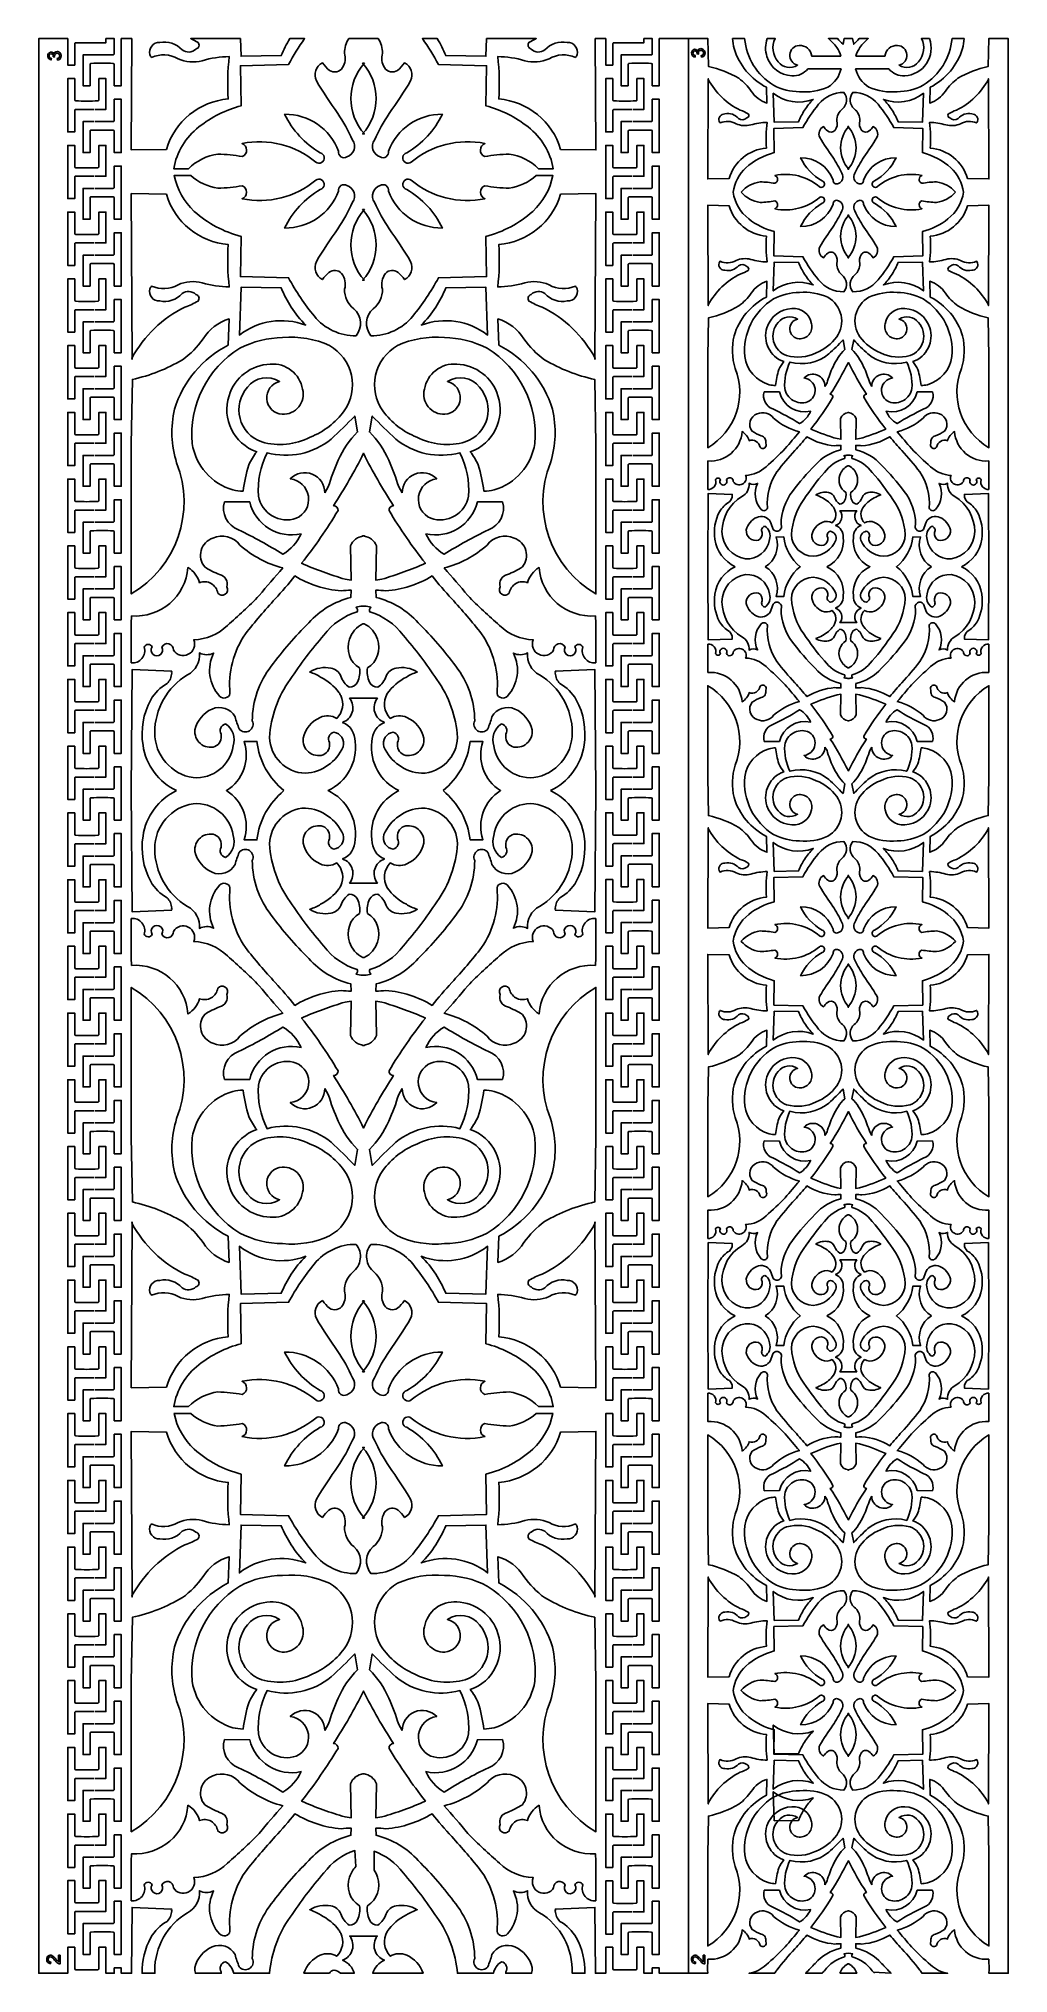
# Model space of a CAD drawing. Header units: millimetres. Extents: x -5533 to 2523, y -1540 to 455.
# Drawn here: x 1523 to 2523, y -1540 to 454 of the extents above.
import ezdxf

# ---------------------------------------------------------------- set-up
doc = ezdxf.new("R2010")
doc.units = ezdxf.units.MM
doc.layers.add('Default', color=70, linetype='Continuous')

msp = doc.modelspace()

# ---------------------------------------------------------------- linework, layer by layer
at = {"layer": 'Default'}
msp.add_line((2193, 454), (2193, -1540), dxfattribs=at)
for points in [[(2155.8, 427.4), (2155.8, 405.4), (2163, 405.4), (2163, 454), (2213.2, 454), (2213.7, 425.3, -0.078004), (2245.1, 413.1, -0.079133), (2257.9, 400, 0.182836), (2274.1, 387.6), (2273.6, 403.9, -0.202742), (2240.1, 443.9, -0.040091), (2238.6, 454), (2251, 454, 0.234834), (2280.9, 405.9, 0.120812), (2307.5, 399.3, 0.131585), (2336.9, 404.1, 0.215332), (2350.5, 423), (2316.3, 423, -0.253044), (2299.8, 415.8, -0.319597), (2274.1, 435.5, -0.171299), (2274.4, 454), (2282.6, 454, 0.310477), (2285.6, 430.2, 0.392175), (2305.6, 426.7, -0.86868), (2307.2, 447, -0.397136), (2320.3, 436), (2350.2, 436, 0.088378), (2346, 445, 0.063183), (2337.4, 454), (2346.9, 454, -0.007697), (2352.5, 448.2), (2353.6, 454), (2362.4, 454), (2363.5, 448.2, -0.007697), (2369.1, 454), (2378.6, 454, 0.063183), (2370, 445, 0.088378), (2365.8, 436), (2395.7, 436, -0.395734), (2408.8, 447, -0.869015), (2410.4, 426.7, 0.393064), (2430.4, 430.2, 0.310477), (2433.4, 454), (2441.6, 454, -0.511883), (2416.2, 415.8, -0.253294), (2399.7, 423), (2365.5, 423, 0.214709), (2379.1, 404.1, 0.131585), (2408.5, 399.3, 0.120812), (2435.1, 405.9, 0.234112), (2465, 454), (2477.4, 454, -0.040091), (2475.9, 443.9, -0.202742), (2442.4, 403.9), (2441.9, 387.6, 0.178759), (2458.1, 400, -0.079133), (2470.9, 413.1, -0.078004), (2502.3, 425.3), (2502.8, 454), (2523, 454), (2523, -1540), (2503, -1540, 0.02451), (2502.8, -1525.5, -0.413949), (2467.5, -1495.3, 0.193215), (2460.3, -1504.8, 0.486202), (2449, -1511.3, -0.922582), (2443.2, -1507.4, -0.432303), (2447.8, -1499.7, 0.042459), (2457.1, -1494.9, 0.524575), (2452, -1476.9, 0.350847), (2435.1, -1481.4, -0.117954), (2408.4, -1495.6, -0.007786), (2423.1, -1512.9, 0.021155), (2442.9, -1531.4, 0.158218), (2460.4, -1540), (2433.9, -1540, 0.017719), (2431.7, -1536.7, 0.019638), (2413.1, -1514.8, -0.014049), (2400.8, -1500.6, -0.118811), (2372, -1509.9, 0.036673), (2365.7, -1509.6), (2365.8, -1514, -0.151886), (2392.2, -1529.8, -0.015002), (2401.9, -1540), (2384.1, -1539, 0.001879), (2382.7, -1537.4, 0.16205), (2362, -1523, -0.38263), (2362.6, -1520.1, 0.152218), (2353.4, -1520.1, -0.383822), (2354, -1523, 0.16211), (2333.3, -1537.4, 0.003125), (2331.1, -1540), (2314.1, -1540, -0.015002), (2323.8, -1529.8, -0.151886), (2350.2, -1514), (2350.3, -1509.6, 0.036673), (2344, -1509.9, -0.118811), (2315.2, -1500.6, -0.014049), (2302.9, -1514.8, 0.019638), (2284.3, -1536.7, 0.017719), (2282.1, -1540), (2255.6, -1540, 0.158218), (2273.1, -1531.4, 0.021155), (2292.9, -1512.9, -0.007786), (2307.6, -1495.6, -0.117954), (2280.9, -1481.4, 0.350847), (2264, -1476.9, 0.524978), (2258.9, -1494.9, 0.042459), (2268.2, -1499.7, -0.432303), (2272.8, -1507.4, -0.918961), (2267, -1511.3, 0.484728), (2255.7, -1504.8, 0.193215), (2248.5, -1495.3, -0.412203), (2213.2, -1525.5, 0.02451), (2213, -1540), (2163, -1540), (2163, -1534.5), (2155.8, -1534.5), (2155.8, -1540), (2147.2, -1540), (2147.2, -1513.2), (2140, -1513.2), (2140, -1535.2, -0.434186), (2139, -1536.3, -0.011884), (2116.1, -1536.3, -0.409558), (2115.1, -1535.2), (2115.1, -1513.2), (2107.9, -1513.2), (2107.9, -1540), (2097.2, -1540), (2096.7, -1472.1), (2055.7, -1473.8, -0.340665), (2055.8, -1475.7, 0.196625), (2060.6, -1486.5, -0.127719), (2077.4, -1503.2, -0.131363), (2086.3, -1540), (2073.2, -1540, 0.273747), (2039.5, -1477.6, -0.301147), (2027.2, -1454.9, -0.247603), (2012.6, -1455.1, -0.311199), (2006.4, -1499.5, -0.591028), (1995.7, -1496.8, 0.176114), (1979.8, -1435.3, 0.019638), (1949, -1399.2, -0.014049), (1928.7, -1375.6, -0.118811), (1881.1, -1391, 0.036673), (1870.7, -1390.5), (1870.9, -1397.8, -0.151886), (1914.5, -1423.9, -0.038033), (1953.1, -1468.6, -0.166367), (1972.7, -1524.8, 0.905567), (1986.2, -1533.3, 0.021564), (1990.5, -1520.8, -0.389391), (2014.2, -1512.8, -0.237479), (2031.8, -1534.1, -0.093296), (2031.4, -1540), (2004.7, -1540, -0.031868), (2004.9, -1538.6, 0.500115), (2000.3, -1528.1), (2000.3, -1528.1, 0.192159), (1991.9, -1540), (1954.9, -1540, 0.134394), (1933.7, -1482.3, 0.031602), (1898.8, -1436.5, 0.144294), (1868.9, -1414.2), (1868.9, -1433.7, -0.07215), (1872.4, -1440.8, -0.355339), (1862.2, -1470.4, 0.162563), (1864.3, -1485, 0.300639), (1872.7, -1490.4, 0.15292), (1881.5, -1478.8, -0.273514), (1891.6, -1470.6, -0.192717), (1913.4, -1474.6, 0.057637), (1902.2, -1479.9, 0.126091), (1882.5, -1496.9, 0.344873), (1885.6, -1522.4, -0.242358), (1902.6, -1521.4, -0.213555), (1919.4, -1540), (1867.5, -1540, -0.229512), (1879.6, -1526.5, -0.515563), (1872.3, -1501.7), (1843.7, -1501.7, -0.515032), (1836.4, -1526.5, -0.230266), (1848.5, -1540), (1834.2, -1540, 0.169594), (1827.4, -1536.7, 0.205985), (1822.8, -1540), (1796.6, -1540, -0.213749), (1813.4, -1521.4, -0.242467), (1830.4, -1522.4, 0.318435), (1834.5, -1498.8, 0.065106), (1832.6, -1495.7, 0.118842), (1813.8, -1479.9, 0.057651), (1802.6, -1474.6, -0.19229), (1824.4, -1470.6, -0.274466), (1834.5, -1478.8, 0.152592), (1843.3, -1490.4, 0.30154), (1851.7, -1485, 0.162669), (1853.8, -1470.4, -0.356842), (1843.6, -1440.8, -0.117171), (1850.2, -1430), (1849.1, -1413.5, 0.152608), (1817.2, -1436.5, 0.031609), (1782.3, -1482.3, 0.134526), (1761.1, -1540), (1724.1, -1540, 0.192159), (1715.7, -1528.1), (1715.7, -1528.1, 0.500115), (1711.1, -1538.6, -0.031868), (1711.3, -1540), (1684.6, -1540, -0.093296), (1684.2, -1534.1, -0.237479), (1701.8, -1512.8, -0.389391), (1725.5, -1520.8, 0.021564), (1729.8, -1533.3, 0.90935), (1743.3, -1524.8, -0.166367), (1762.9, -1468.6, -0.038033), (1801.5, -1423.9, -0.151886), (1845.1, -1397.8), (1845.3, -1390.5, 0.036673), (1834.9, -1391, -0.118811), (1787.3, -1375.6, -0.014049), (1767, -1399.2, 0.019638), (1736.2, -1435.3, 0.176114), (1720.3, -1496.8, -0.588517), (1709.6, -1499.5, -0.311614), (1703.4, -1455.1, -0.247603), (1688.8, -1454.9, -0.301147), (1676.5, -1477.6, 0.263278), (1642.7, -1537.2, 0.015305), (1642.8, -1540), (1629.7, -1540, -0.131363), (1638.6, -1503.2, -0.127719), (1655.4, -1486.5, 0.196625), (1660.2, -1475.7, -0.340665), (1660.3, -1473.8), (1619.3, -1472.1), (1618.8, -1540), (1608.1, -1540), (1608.1, -1534.5), (1600.9, -1534.5), (1600.9, -1540), (1592.3, -1540), (1592.3, -1513.2), (1585.1, -1513.2), (1585.1, -1535.2, -0.434186), (1584.1, -1536.3, -0.011884), (1561.2, -1536.3, -0.409558), (1560.2, -1535.2), (1560.2, -1513.2), (1553, -1513.2), (1553, -1540), (1523, -1540), (1523, 454), (1553, 454), (1553, 426.8), (1560.2, 426.8), (1560.2, 448.7, -0.432813), (1561.2, 449.8), (1592.3, 449.8), (1592.3, 454), (1600.9, 454), (1600.9, 438.4, -0.432813), (1599.9, 437.3), (1568.8, 437.3), (1568.8, 405.4), (1576, 405.4), (1576, 427.4, -0.434186), (1577, 428.5, -0.011884), (1599.9, 428.5, -0.409695), (1600.9, 427.4), (1600.9, 405.4), (1608.1, 405.4), (1608.1, 454), (1619, 454), (1618.4, 339.3), (1654.7, 339.9, -0.308554), (1718.5, 391.8, -0.048001), (1719.6, 435.5, 0.067752), (1691.7, 431.3, -0.172389), (1666.7, 433.3, 0.241422), (1639.5, 434.6, -0.108329), (1637.8, 437.5, -0.518007), (1647.8, 450, -0.272745), (1670.9, 442.3, 0.363139), (1685.1, 443.3, 0.554888), (1687.4, 450.1, 0.028881), (1679.8, 454), (1731.1, 454), (1731.7, 435.8), (1773.2, 436.6, -0.042866), (1781.9, 454), (1797.3, 454, 0.031418), (1780.7, 427.4), (1731.1, 426), (1731.8, 384.7, 0.105747), (1688.3, 363, 0.188128), (1662.3, 319.9), (1677.5, 319.9, -0.162986), (1707.8, 335, -0.03748), (1733, 332.4, 0.677232), (1732.8, 345.9, -0.229099), (1808.7, 326.7), (1808.7, 326.7, 1.218717), (1813.4, 336.4, -0.148852), (1776.6, 376.1, -0.316158), (1832.2, 338, 0.629787), (1840.9, 332.1, 0.509547), (1846.7, 349.5, 0.041008), (1831.6, 376.8, -0.018791), (1809.4, 410.5, -0.412372), (1815.7, 429.1, 0.073015), (1823, 421.3, 0.428628), (1836.4, 424.2, 0.203461), (1838.5, 439, -0.162726), (1842.9, 454), (1873.1, 454, -0.162726), (1877.5, 439, 0.203461), (1879.6, 424.2, 0.428628), (1893, 421.3, 0.073015), (1900.3, 429.1, -0.412372), (1906.6, 410.5, -0.018791), (1884.4, 376.8, 0.041008), (1869.3, 349.5, 0.509547), (1875.1, 332.1, 0.629787), (1883.8, 338, -0.315301), (1939.4, 376.1, -0.148852), (1902.6, 336.4, 1.218717), (1907.3, 326.7), (1907.3, 326.7, -0.229099), (1983.2, 345.9, 0.677232), (1983, 332.4, -0.03748), (2008.2, 335, -0.162986), (2038.5, 319.9), (2053.7, 319.9, 0.188128), (2027.7, 363, 0.105747), (1984.2, 384.7), (1984.9, 426), (1935.3, 427.4, 0.031418), (1918.7, 454), (1934.1, 454, -0.042866), (1942.8, 436.6), (1984.3, 435.8), (1984.9, 454), (2036.2, 454, 0.028881), (2028.6, 450.1, 0.554888), (2030.9, 443.3, 0.363139), (2045.1, 442.3, -0.272745), (2068.2, 450, -0.518007), (2078.2, 437.5, -0.108329), (2076.5, 434.6, 0.241422), (2049.3, 433.3, -0.172389), (2024.3, 431.3, 0.067752), (1996.4, 435.5, -0.048001), (1997.5, 391.8, -0.30904), (2061.3, 339.9), (2097.6, 339.3), (2097, 454), (2107.9, 454), (2107.9, 426.8), (2115.1, 426.8), (2115.1, 448.7, -0.432813), (2116.1, 449.8), (2147.2, 449.8), (2147.2, 454), (2155.8, 454), (2155.8, 438.4, -0.432813), (2154.8, 437.3), (2123.7, 437.3), (2123.7, 405.4), (2130.9, 405.4), (2130.9, 427.4, -0.434186), (2131.9, 428.5, -0.011884), (2154.8, 428.5, -0.409695)], [(1542.4, 431.8), (1542.2, 433.5, 0.996159), (1542, 438.9, 0.433558), (1539.4, 436.3, 0.060998), (1539.6, 435.1), (1538.1, 435.3, 0.312417), (1536.8, 438.1, 0.574154), (1533.7, 436.1, 0.376995), (1536.2, 433.6), (1535.9, 432, -0.682546), (1534.1, 439.5, -0.477857), (1538.6, 438.2, -0.36348), (1542, 440.7, -0.416982), (1546.2, 436.1, -0.407514)], [(1561.2, 449.8, -0.000303), (1561.2, 449.8)], [(2116.1, 449.8, -0.000303), (2116.1, 449.8)], [(2206.4, 434.8), (2206.2, 436.5, 0.996159), (2206, 441.9, 0.433558), (2203.4, 439.3, 0.060998), (2203.6, 438.1), (2202.1, 438.3, 0.312417), (2200.8, 441.1, 0.574154), (2197.7, 439.1, 0.376995), (2200.2, 436.6), (2199.9, 435, -0.682546), (2198.1, 442.5, -0.477857), (2202.6, 441.2, -0.36348), (2206, 443.7, -0.416982), (2210.2, 439.1, -0.407514)], [(1599.9, 437.3, -0.000303), (1599.9, 437.3)], [(1600.9, 427.5, -0.014985), (1600.9, 427.4)], [(1858.9, 428.7, 0.382906), (1858.9, 355.8), (1857.1, 355.8, 0.382906), (1857.1, 428.7)], [(2154.8, 437.3, -0.000303), (2154.8, 437.3)], [(2155.8, 427.5, -0.014985), (2155.8, 427.4)], [(2213.5, 412, 0.155203), (2246.6, 380.2, -0.050392), (2254.7, 376.5, -0.554888), (2253.4, 372.3, -0.363139), (2244.7, 371.8, 0.272745), (2230.8, 376.4, 0.518007), (2224.7, 368.9, 0.108329), (2225.7, 367.1, -0.241422), (2242.2, 366.3, 0.172389), (2257.4, 365.1, -0.067752), (2274.2, 367.6, 0.048001), (2273.6, 341.2, 0.30904), (2235, 309.8), (2213, 309.4), (2213.6, 412.7)], [(2502.5, 412, -0.155203), (2469.4, 380.2, 0.050392), (2461.3, 376.5, 0.554888), (2462.6, 372.3, 0.363139), (2471.3, 371.8, -0.272745), (2485.2, 376.4, -0.518007), (2491.3, 368.9, -0.108329), (2490.3, 367.1, 0.241422), (2473.8, 366.3, -0.172389), (2458.6, 365.1, 0.067752), (2441.8, 367.6, -0.048001), (2442.4, 341.2, -0.30904), (2481, 309.8), (2503, 309.4), (2502.4, 412.7)], [(2247.5, 295.9, -0.177422), (2267.1, 306.4, -0.037485), (2282.3, 304.9, 0.676388), (2282.2, 313, -0.229263), (2328.2, 301.4), (2328.2, 301.4, 1.219), (2331, 307.3, -0.149144), (2308.7, 331.3, -0.315721), (2342.4, 308.2, 0.630024), (2347.7, 304.7, 0.505655), (2351.2, 315.2, 0.040949), (2342, 331.7, -0.018803), (2328.6, 352.1, -0.411997), (2332.4, 363.4, 0.059734), (2336.4, 359, 0.402189), (2344.3, 359.6, 0.22738), (2346.2, 369.4, -0.240238), (2351.9, 381.6, 0.402065), (2353.4, 398.5, 0.228879), (2327.3, 386.3, 0.047904), (2311.2, 362.3), (2281.2, 361.5), (2281.6, 336.5, 0.120232), (2252.3, 320.9, 0.173593), (2239.3, 295.8, 0.19732), (2255.3, 268.2, 0.105747), (2281.6, 255.1), (2281.2, 230), (2311.2, 229.2, 0.04788), (2327.3, 205.3, 0.228725), (2353.4, 193.1, 0.421977), (2351.3, 210.4, -0.226868), (2346.2, 222.2, 0.203461), (2344.9, 231.2, 0.428628), (2336.8, 232.9, 0.073015), (2332.4, 228.2, -0.412372), (2328.6, 239.4, -0.018791), (2342, 259.8, 0.041008), (2351.2, 276.4, 0.509547), (2347.7, 286.9, 0.629787), (2342.4, 283.3, -0.315301), (2308.7, 260.3, -0.148852), (2331, 284.3, 1.218717), (2328.2, 290.2), (2328.2, 290.2, -0.229099), (2282.2, 278.6, 0.677232), (2282.3, 286.7, -0.03748), (2267.1, 285.2, -0.177958), (2247.5, 295.7)], [(2312.8, 380.2, 0.048865), (2306.7, 368.3), (2281.6, 367.8), (2280.5, 397.7, 0.262181), (2321.9, 391.4, 0.052773)], [(2468.5, 295.9, 0.177422), (2448.9, 306.4, 0.037485), (2433.7, 304.9, -0.676388), (2433.8, 313, 0.229263), (2387.8, 301.4), (2387.8, 301.4, -1.219), (2385, 307.3, 0.149144), (2407.3, 331.3, 0.315721), (2373.6, 308.2, -0.630024), (2368.3, 304.7, -0.505655), (2364.8, 315.2, -0.040949), (2374, 331.7, 0.018803), (2387.4, 352.1, 0.411997), (2383.6, 363.4, -0.059734), (2379.6, 359, -0.402189), (2371.7, 359.6, -0.22738), (2369.8, 369.4, 0.240238), (2364.1, 381.6, -0.402065), (2362.6, 398.5, -0.228879), (2388.7, 386.3, -0.047904), (2404.8, 362.3), (2434.8, 361.5), (2434.4, 336.5, -0.120232), (2463.7, 320.9, -0.173593), (2476.7, 295.8, -0.19732), (2460.7, 268.2, -0.105747), (2434.4, 255.1), (2434.8, 230), (2404.8, 229.2, -0.04788), (2388.7, 205.3, -0.228725), (2362.6, 193.1, -0.421977), (2364.7, 210.4, 0.226868), (2369.8, 222.2, -0.203461), (2371.1, 231.2, -0.428628), (2379.2, 232.9, -0.073015), (2383.6, 228.2, 0.412372), (2387.4, 239.4, 0.018791), (2374, 259.8, -0.041008), (2364.8, 276.4, -0.509547), (2368.3, 286.9, -0.629787), (2373.6, 283.3, 0.315301), (2407.3, 260.3, 0.148852), (2385, 284.3, -1.218717), (2387.8, 290.2), (2387.8, 290.2, 0.229099), (2433.8, 278.6, -0.677232), (2433.7, 286.7, 0.03748), (2448.9, 285.2, 0.177958), (2468.5, 295.7)], [(2403.2, 380.2, -0.048865), (2409.3, 368.3), (2434.4, 367.8), (2435.5, 397.7, -0.262181), (2394.1, 391.4, -0.052773)], [(2358.5, 363.5, 0.382906), (2358.5, 319.4), (2357.5, 319.4, 0.382906), (2357.5, 363.5)], [(1808.7, 308.1, -1.219), (1813.4, 298.5, 0.149144), (1776.6, 258.8, 0.315721), (1832.2, 296.8, -0.630024), (1840.9, 302.7, -0.505655), (1846.7, 285.3, -0.040949), (1831.6, 258, 0.018803), (1809.4, 224.3, 0.411997), (1815.7, 205.7, -0.059734), (1822.3, 213, -0.402189), (1835.4, 212, -0.22738), (1838.5, 195.8, 0.240238), (1847.9, 175.6, -0.402065), (1850.4, 147.7, -0.228879), (1807.3, 167.9, -0.047904), (1780.7, 207.5), (1731.1, 208.8), (1731.8, 250.2, -0.120232), (1683.4, 276, -0.156465), (1662.7, 312.9), (1679.8, 312.9, 0.147928), (1707.8, 299.9, 0.037485), (1733, 302.4, -0.676388), (1732.8, 289, 0.229263), (1808.7, 308.1)], [(1907.3, 308.1, 1.219), (1902.6, 298.5, -0.149144), (1939.4, 258.8, -0.315721), (1883.8, 296.8, 0.630024), (1875.1, 302.7, 0.505655), (1869.3, 285.3, 0.040949), (1884.4, 258, -0.018803), (1906.6, 224.3, -0.411997), (1900.3, 205.7, 0.059734), (1893.7, 213, 0.402189), (1880.6, 212, 0.22738), (1877.5, 195.8, -0.240238), (1868.1, 175.6, 0.402065), (1865.6, 147.7, 0.228879), (1908.7, 167.9, 0.047904), (1935.3, 207.5), (1984.9, 208.8), (1984.2, 250.2, 0.120232), (2032.6, 276, 0.156465), (2053.3, 312.9), (2036.2, 312.9, -0.147928), (2008.2, 299.9, -0.037485), (1983, 302.4, 0.676388), (1983.2, 289, -0.229263), (1907.3, 308.1)], [(1619.2, 124.8, -0.155203), (1673.9, 177.4, 0.050392), (1687.4, 183.5, 0.554888), (1685.1, 190.3, 0.363139), (1670.9, 191.3, -0.272745), (1647.8, 183.6, -0.518007), (1637.8, 196.1, -0.108329), (1639.5, 199, 0.241422), (1666.7, 200.3, -0.172389), (1691.7, 202.3, 0.067752), (1719.6, 198.1, -0.048001), (1718.5, 241.8, -0.30904), (1654.7, 293.6), (1618.4, 294.3), (1619.3, 123.6)], [(2096.8, 124.8, 0.155203), (2042.1, 177.4, -0.050392), (2028.6, 183.5, -0.554888), (2030.9, 190.3, -0.363139), (2045.1, 191.3, 0.272745), (2068.2, 183.6, 0.518007), (2078.2, 196.1, 0.108329), (2076.5, 199, -0.241422), (2049.3, 200.3, 0.172389), (2024.3, 202.3, -0.067752), (1996.4, 198.1, 0.048001), (1997.5, 241.8, 0.30904), (2061.3, 293.6), (2097.6, 294.3), (2096.7, 123.6)], [(2213.5, 179.6, -0.155203), (2246.6, 211.4, 0.050392), (2254.7, 215.1, 0.554888), (2253.4, 219.2, 0.363139), (2244.7, 219.8, -0.272745), (2230.8, 215.2, -0.518007), (2224.7, 222.7, -0.108329), (2225.7, 224.5, 0.241422), (2242.2, 225.3, -0.172389), (2257.4, 226.5, 0.067752), (2274.2, 223.9, -0.048001), (2273.6, 250.4, -0.30904), (2235, 281.8), (2213, 282.2), (2213.6, 178.9)], [(2502.5, 179.6, 0.155203), (2469.4, 211.4, -0.050392), (2461.3, 215.1, -0.554888), (2462.6, 219.2, -0.363139), (2471.3, 219.8, 0.272745), (2485.2, 215.2, 0.518007), (2491.3, 222.7, 0.108329), (2490.3, 224.5, -0.241422), (2473.8, 225.3, 0.172389), (2458.6, 226.5, -0.067752), (2441.8, 223.9, 0.048001), (2442.4, 250.4, 0.30904), (2481, 281.8), (2503, 282.2), (2502.4, 178.9)], [(1858.9, 204.9, -0.382906), (1858.9, 277.8), (1857.1, 277.8, -0.382906), (1857.1, 204.9)], [(2358.5, 228.1, -0.382906), (2358.5, 272.2), (2357.5, 272.2, -0.382906), (2357.5, 228.1)], [(2312.8, 211.4, -0.048865), (2306.7, 223.3), (2281.6, 223.7), (2280.5, 193.9, -0.262181), (2321.9, 200.1, -0.052773)], [(2403.2, 211.4, 0.048865), (2409.3, 223.3), (2434.4, 223.7), (2435.5, 193.9, 0.262181), (2394.1, 200.1, 0.052773)], [(2213, 125.9), (2213.7, 166.2, 0.078004), (2245.1, 178.5, 0.079133), (2257.9, 191.6, -0.182836), (2274.1, 204), (2273.6, 187.7, 0.202742), (2240.1, 147.7, 0.134136), (2241.4, 114.1, -0.369985), (2213, 32.4)], [(2503, 125.9), (2502.3, 166.2, -0.078004), (2470.9, 178.5, -0.079133), (2458.1, 191.6, 0.182836), (2441.9, 204), (2442.4, 187.7, -0.202742), (2475.9, 147.7, -0.134136), (2474.6, 114.1, 0.369985), (2503, 32.4)], [(1783.4, 177.3, -0.048865), (1773.2, 197), (1731.7, 197.8), (1730, 148.4, -0.262181), (1798.4, 158.7, -0.052773)], [(1932.6, 177.3, 0.048865), (1942.8, 197), (1984.3, 197.8), (1986, 148.4, 0.262181), (1917.6, 158.7, 0.052773)], [(2282.8, 96.5, -0.043399), (2286.4, 112.9, -0.065933), (2291.4, 121.1, -0.408861), (2274.1, 156.1, -0.31888), (2299.8, 175.8, -0.389765), (2320, 160.2, -0.508476), (2307.2, 144.6, -0.869015), (2305.6, 164.9, 0.393064), (2285.6, 161.4, 0.531521), (2294.4, 127.3, 0.186518), (2324.8, 130.2, 0.137745), (2346, 146.6, 0.441542), (2336.9, 187.4, 0.131585), (2307.5, 192.3, 0.120812), (2280.9, 185.7, 0.283749), (2251.1, 126.3, 0.291717), (2276.5, 97.3, 0.041116)], [(2433.2, 96.5, 0.043399), (2429.6, 112.9, 0.065933), (2424.6, 121.1, 0.408861), (2441.9, 156.1, 0.31888), (2416.2, 175.8, 0.389765), (2396, 160.2, 0.508476), (2408.8, 144.6, 0.869015), (2410.4, 164.9, -0.393064), (2430.4, 161.4, -0.531521), (2421.6, 127.3, -0.186518), (2391.2, 130.2, -0.137745), (2370, 146.6, -0.441542), (2379.1, 187.4, -0.131585), (2408.5, 192.3, -0.120812), (2435.1, 185.7, -0.283749), (2464.9, 126.3, -0.291717), (2439.5, 97.3, -0.041116)], [(1618.4, 36.1), (1619.6, 102.7, 0.078004), (1671.4, 123, 0.079133), (1692.6, 144.6, -0.182836), (1719.4, 165.1), (1718.5, 138.1, 0.202742), (1663.1, 72.1, 0.134136), (1665.3, 16.7, -0.369985), (1618.4, -118.3)], [(2097.6, 36.1), (2096.4, 102.7, -0.078004), (2044.6, 123, -0.079133), (2023.4, 144.6, 0.182836), (1996.6, 165.1), (1997.5, 138.1, -0.202742), (2052.9, 72.1, -0.134136), (2050.7, 16.7, 0.369985), (2097.6, -118.3)], [(1733.8, -12.5, -0.043399), (1739.7, 14.6, -0.065933), (1747.9, 28.2, -0.408861), (1719.3, 86, -0.31888), (1761.8, 118.5, -0.389765), (1795.2, 92.7, -0.508476), (1774.1, 66.9, -0.869015), (1771.5, 100.5, 0.393064), (1738.3, 94.8, 0.531521), (1753, 38.3, 0.186518), (1803.1, 43.2, 0.137745), (1838.1, 70.3, 0.441542), (1823.1, 137.7, 0.131585), (1774.6, 145.8, 0.120812), (1730.5, 134.9, 0.283749), (1681.3, 36.7, 0.291717), (1723.3, -11.1, 0.041116)], [(1982.2, -12.5, 0.043399), (1976.3, 14.6, 0.065933), (1968.1, 28.2, 0.408861), (1996.7, 86, 0.31888), (1954.2, 118.5, 0.389765), (1920.8, 92.7, 0.508476), (1941.9, 66.9, 0.869015), (1944.5, 100.5, -0.393064), (1977.7, 94.8, -0.531521), (1963, 38.3, -0.186518), (1912.9, 43.2, -0.137745), (1877.9, 70.3, -0.441542), (1892.9, 137.7, -0.131585), (1941.4, 145.8, -0.120812), (1985.5, 134.9, -0.283749), (2034.7, 36.7, -0.291717), (1992.7, -11.1, -0.041116)], [(2333.8, 95.5, 0.679665), (2312.3, 104.3, -0.768937), (2316, 79.6, -0.460169), (2292.4, 93.5, -0.131859), (2297.8, 120.6, 0.242782), (2337.8, 129, 0.019558), (2352.5, 143.4), (2354.3, 133.6, 0.090995), (2342.2, 115.9, 0.031513), (2336, 99.3)], [(2382.2, 95.5, -0.679665), (2403.7, 104.3, 0.768937), (2400, 79.6, 0.460169), (2423.6, 93.5, 0.131859), (2418.2, 120.6, -0.242782), (2378.2, 129, -0.019558), (2363.5, 143.4), (2361.7, 133.6, -0.090995), (2373.8, 115.9, -0.031513), (2380, 99.3)], [(2358, 68.6, -0.275108), (2366.1, 62.4), (2365.7, 41.1), (2369.5, 41.7, 0.03528), (2396.6, 51.6, -0.030693), (2373.9, 84.5, -0.41193), (2376.7, 87.5, -0.0287), (2358, 120.2, -0.028684), (2339.3, 87.5, -0.411715), (2342.1, 84.5, -0.030676), (2319.4, 51.6, 0.035243), (2346.5, 41.7), (2350.3, 41.1), (2349.9, 62.4, -0.275219)], [(2271.2, 90), (2286.9, 89.8, 0.409785), (2319.1, 69.9, -0.153817), (2307.7, 57.2, 0.030062), (2280, 72.4, -0.393153)], [(2444.8, 90), (2429.1, 89.8, -0.409785), (2396.9, 69.9, 0.153817), (2408.3, 57.2, -0.030062), (2436, 72.4, 0.393153)], [(1818, -14.1, 0.679665), (1782.5, 0.3, -0.768937), (1788.6, -40.4, -0.460169), (1749.6, -17.4, -0.131859), (1758.5, 27.2, 0.242782), (1824.7, 41.3, 0.019558), (1848.9, 65), (1851.9, 48.7, 0.090995), (1832, 19.5, 0.031513), (1821.7, -7.9)], [(1898, -14.1, -0.679665), (1933.5, 0.3, 0.768937), (1927.4, -40.4, 0.460169), (1966.4, -17.4, 0.131859), (1957.5, 27.2, -0.242782), (1891.3, 41.3, -0.019558), (1867.1, 65), (1864.1, 48.7, -0.090995), (1884, 19.5, -0.031513), (1894.3, -7.9)], [(2213, -10.6, 0.538616), (2221.1, -0.7, -0.650037), (2226.1, -0.6, 1.801988), (2232.2, -0.7, -0.841184), (2239.3, -2.5, 0.918274), (2252.1, 3.9, 0.187155), (2273.1, 12.8, 0.021155), (2292.9, 31.4, -0.007786), (2307.6, 48.6, -0.117954), (2280.9, 62.9, 0.350847), (2264, 67.3, 0.524978), (2258.9, 49.3, 0.042459), (2268.2, 44.5, -0.432303), (2272.8, 36.9, -0.918961), (2267, 32.9, 0.484728), (2255.7, 39.5, 0.193215), (2248.5, 49, -0.412203), (2213.2, 18.7), (2213, 14)], [(2358, 68.6), (2357.5, 68.6, -0.012987)], [(2358, 68.6, -0.012988), (2358.5, 68.6)], [(2503, -10.6, -0.538616), (2494.9, -0.7, 0.650037), (2489.9, -0.6, -1.801988), (2483.8, -0.7, 0.841184), (2476.7, -2.5, -0.918274), (2463.9, 3.9, -0.187155), (2442.9, 12.8, -0.021155), (2423.1, 31.4, 0.007786), (2408.4, 48.6, 0.117954), (2435.1, 62.9, -0.350847), (2452, 67.3, -0.524978), (2457.1, 49.3, -0.042459), (2447.8, 44.5, 0.432303), (2443.2, 36.9, 0.918961), (2449, 32.9, -0.484728), (2460.3, 39.5, -0.193215), (2467.5, 49, 0.412203), (2502.8, 18.7), (2503, 14)], [(2271.9, -48.6, -0.340859), (2276.7, -62.4, -0.393447), (2251.8, -82.1, -0.372207), (2227.7, -54.1, -0.262761), (2248.1, -18, 0.301147), (2255.6, -4.3, 0.247603), (2264.4, -4.4, 0.311199), (2268.2, -31.3, 0.591028), (2274.7, -29.7, -0.176114), (2284.3, 7.6, -0.019638), (2302.9, 29.4, 0.014049), (2315.2, 43.7, 0.118811), (2344, 34.3, -0.036673), (2350.3, 34.7), (2350.2, 30.2, 0.151886), (2323.8, 14.4, 0.038033), (2300.5, -12.6, 0.166367), (2288.6, -46.6, -0.905567), (2280.4, -51.8, -0.021564), (2277.8, -44.2, 0.389391), (2263.5, -39.4, 0.237479), (2252.8, -52.3, 0.54185), (2265.3, -62.8, 0.352597), (2269.1, -55, -0.50021), (2271.9, -48.6)], [(2444.1, -48.6, 0.340859), (2439.3, -62.4, 0.393447), (2464.2, -82.1, 0.372207), (2488.3, -54.1, 0.262761), (2467.9, -18, -0.301147), (2460.4, -4.3, -0.247603), (2451.6, -4.4, -0.311199), (2447.8, -31.3, -0.591028), (2441.3, -29.7, 0.176114), (2431.7, 7.6, 0.019638), (2413.1, 29.4, -0.014049), (2400.8, 43.7, -0.118811), (2372, 34.3, 0.036673), (2365.7, 34.7), (2365.8, 30.2, -0.151886), (2392.2, 14.4, -0.038033), (2415.5, -12.6, -0.166367), (2427.4, -46.6, 0.905567), (2435.6, -51.8, 0.021564), (2438.2, -44.2, -0.389391), (2452.5, -39.4, -0.237479), (2463.2, -52.3, -0.54185), (2450.7, -62.8, -0.352597), (2446.9, -55, 0.50021), (2444.1, -48.6)], [(1858, -58.6, -0.275108), (1871.4, -68.8), (1870.7, -104), (1877, -103.1, 0.03528), (1921.8, -86.7, -0.030693), (1884.3, -32.4, -0.41193), (1888.9, -27.4, -0.0287), (1858, 26.6, -0.028684), (1827.1, -27.4, -0.411715), (1831.7, -32.4, -0.030676), (1794.2, -86.7, 0.035243), (1839, -103.1), (1845.3, -104), (1844.6, -68.8, -0.275219)], [(2357.4, 24.8, 0.033865), (2353.4, 24.1, -0.383822), (2354, 21.2, 0.16211), (2333.3, 6.8, 0.031609), (2312.2, -20.9, 0.138891), (2299.3, -57.1, 0.394268), (2321.7, -79.5, 0.281202), (2345.2, -62.9, 0.471326), (2339.5, -53.8, 0.501347), (2336.7, -60.2, -0.35182), (2332.8, -68, -0.545646), (2320.4, -57.5, -0.237515), (2331, -44.6, -0.242467), (2341.3, -45.2, 0.378039), (2342.6, -29, 0.118842), (2331.3, -19.4, 0.057651), (2324.5, -16.3, -0.19229), (2337.7, -13.8, -0.274466), (2343.8, -18.8, 0.152592), (2349.1, -25.8, 0.30154), (2354.2, -22.5, 0.162669), (2355.5, -13.7, -0.356842), (2349.3, 4.2, -0.197653), (2357.5, 13.8), (2358.5, 13.8, -0.198178), (2366.7, 4.2, -0.355339), (2360.5, -13.7, 0.162563), (2361.8, -22.5, 0.300639), (2366.9, -25.8, 0.15292), (2372.2, -18.8, -0.273514), (2378.3, -13.8, -0.192717), (2391.5, -16.3, 0.057637), (2384.7, -19.4, 0.126091), (2372.8, -29.7, 0.344873), (2374.7, -45.2, -0.242358), (2385, -44.6, -0.237458), (2395.6, -57.5, -0.541858), (2383.2, -68, -0.352614), (2379.3, -60.2, 0.500081), (2376.5, -53.8, 0.472385), (2370.8, -62.9, 0.280923), (2394.3, -79.5, 0.396058), (2416.7, -57.1, 0.13875), (2403.8, -20.9, 0.031602), (2382.7, 6.8, 0.16205), (2362, 21.2, -0.38263), (2362.6, 24.1, 0.085219)], [(2241.4, -90.3, -0.252503), (2220.4, -62, -0.166591), (2225.2, -33.6, -0.127719), (2235.4, -23.5, 0.196625), (2238.3, -16.9, -0.340665), (2238.3, -15.8), (2213.6, -14.7), (2213, -90.3), (2213.6, -165.8), (2238.3, -164.8, -0.340946), (2238.3, -163.6, 0.195975), (2235.4, -157.1, -0.128025), (2225.2, -147, -0.166739), (2220.4, -118.6, -0.252097)], [(2474.6, -90.3, 0.252503), (2495.6, -62, 0.166591), (2490.8, -33.6, 0.127719), (2480.6, -23.5, -0.196625), (2477.7, -16.9, 0.340665), (2477.7, -15.8), (2502.4, -14.7), (2503, -90.3), (2502.4, -165.8), (2477.7, -164.8, 0.340946), (2477.7, -163.6, -0.195975), (2480.6, -157.1, 0.128025), (2490.8, -147, 0.166739), (2495.6, -118.6, 0.252097)], [(1714.5, -23.3), (1740.6, -23.5, 0.409785), (1793.7, -56.4, -0.153817), (1774.8, -77.5, 0.030062), (1729.1, -52.3, -0.393153)], [(2001.5, -23.3), (1975.4, -23.5, -0.409785), (1922.3, -56.4, 0.153817), (1941.2, -77.5, -0.030062), (1986.9, -52.3, 0.393153)], [(2335.8, -90.3, -0.325979), (2352.7, -120.8, -0.3127), (2344.9, -132.9, -0.515563), (2349.3, -147.9), (2366.7, -147.9, -0.515032), (2371.1, -132.9, -0.313917), (2363.3, -120.8, -0.325325), (2380.2, -90.3, -0.325979), (2363.3, -59.7, -0.3127), (2371.1, -47.7, -0.515563), (2366.7, -32.6), (2349.3, -32.6, -0.515032), (2344.9, -47.7, -0.313917), (2352.7, -59.7, -0.325325)], [(1618.4, -189.4, 0.538616), (1631.9, -173.1, -0.650037), (1640, -173, 1.801988), (1650.1, -173.2, -0.841184), (1661.9, -176.2, 0.918274), (1683, -165.6, 0.187155), (1717.7, -150.8, 0.021155), (1750.4, -120.1, -0.007786), (1774.7, -91.6, -0.117954), (1730.6, -68.1, 0.350847), (1702.6, -60.8, 0.524978), (1694.2, -90.5, 0.042459), (1709.6, -98.4, -0.432303), (1717.1, -111, -0.918961), (1707.7, -117.5, 0.484728), (1688.9, -106.8, 0.193215), (1677, -91.1, -0.412203), (1618.8, -141), (1618.4, -148.7)], [(1858, -58.5), (1857.1, -58.5, -0.012987)], [(1858, -58.6, -0.012988), (1858.9, -58.5)], [(2097.6, -189.4, -0.538616), (2084.1, -173.1, 0.650037), (2076, -173, -1.801988), (2065.9, -173.2, 0.841184), (2054.1, -176.2, -0.918274), (2033, -165.6, -0.187155), (1998.3, -150.8, -0.021155), (1965.6, -120.1, 0.007786), (1941.3, -91.6, 0.117954), (1985.4, -68.1, -0.350847), (2013.4, -60.8, -0.524978), (2021.8, -90.5, -0.042459), (2006.4, -98.4, 0.432303), (1998.9, -111, 0.918961), (2008.3, -117.5, -0.484728), (2027.1, -106.8, -0.193215), (2039, -91.1, 0.412203), (2097.2, -141), (2097.6, -148.7)], [(2272.4, -90.3, -0.349146), (2283.5, -120.9), (2291.4, -121, -0.195835), (2308.4, -90.3, -0.196146), (2291.4, -59.6), (2283.5, -59.7, -0.348302)], [(2443.6, -90.3, 0.349146), (2432.5, -120.9), (2424.6, -121, 0.195835), (2407.6, -90.3, 0.196146), (2424.6, -59.6), (2432.5, -59.7, 0.348302)], [(2271.9, -131.9, 0.340859), (2276.7, -118.2, 0.393447), (2251.8, -98.4, 0.372207), (2227.7, -126.4, 0.262761), (2248.1, -162.5, -0.301147), (2255.6, -176.2, -0.247603), (2264.4, -176.1, -0.311199), (2268.2, -149.2, -0.591028), (2274.7, -150.8, 0.176114), (2284.3, -188.1, 0.019638), (2302.9, -209.9, -0.014049), (2315.2, -224.2, -0.118811), (2344, -214.9, 0.036673), (2350.3, -215.2), (2350.2, -210.8, -0.151886), (2323.8, -195, -0.038033), (2300.5, -168, -0.166367), (2288.6, -133.9, 0.905567), (2280.4, -128.8, 0.021564), (2277.8, -136.3, -0.389391), (2263.5, -141.2, -0.237479), (2252.8, -128.3, -0.54185), (2265.3, -117.7, -0.352597), (2269.1, -125.6, 0.50021), (2271.9, -131.9)], [(2444.1, -131.9, -0.340859), (2439.3, -118.2, -0.393447), (2464.2, -98.4, -0.372207), (2488.3, -126.4, -0.262761), (2467.9, -162.5, 0.301147), (2460.4, -176.2, 0.247603), (2451.6, -176.1, 0.311199), (2447.8, -149.2, 0.591028), (2441.3, -150.8, -0.176114), (2431.7, -188.1, -0.019638), (2413.1, -209.9, 0.014049), (2400.8, -224.2, 0.118811), (2372, -214.9, -0.036673), (2365.7, -215.2), (2365.8, -210.8, 0.151886), (2392.2, -195, 0.038033), (2415.5, -168, 0.166367), (2427.4, -133.9, -0.905567), (2435.6, -128.8, -0.021564), (2438.2, -136.3, 0.389391), (2452.5, -141.2, 0.237479), (2463.2, -128.3, 0.54185), (2450.7, -117.7, 0.352597), (2446.9, -125.6, -0.50021), (2444.1, -131.9)], [(1715.7, -252.3, -0.340859), (1723.6, -275, -0.393447), (1682.5, -307.7, -0.372207), (1642.7, -261.4, -0.262761), (1676.5, -201.7, 0.301147), (1688.8, -179.1, 0.247603), (1703.4, -179.3, 0.311199), (1709.6, -223.7, 0.591028), (1720.3, -221, -0.176114), (1736.2, -159.5, -0.019638), (1767, -123.4, 0.014049), (1787.3, -99.8, 0.118811), (1834.9, -115.2, -0.036673), (1845.3, -114.6), (1845.1, -122, 0.151886), (1801.5, -148.1, 0.038033), (1762.9, -192.8, 0.166367), (1743.3, -249, -0.905567), (1729.8, -257.5, -0.021564), (1725.5, -245, 0.389391), (1701.8, -237, 0.237479), (1684.2, -258.3, 0.54185), (1704.8, -275.7, 0.352597), (1711.1, -262.8, -0.50021), (1715.7, -252.3)], [(2000.3, -252.3, 0.340859), (1992.4, -275, 0.393447), (2033.5, -307.7, 0.372207), (2073.3, -261.4, 0.262761), (2039.5, -201.7, -0.301147), (2027.2, -179.1, -0.247603), (2012.6, -179.3, -0.311199), (2006.4, -223.7, -0.591028), (1995.7, -221, 0.176114), (1979.8, -159.5, 0.019638), (1949, -123.4, -0.014049), (1928.7, -99.8, -0.118811), (1881.1, -115.2, 0.036673), (1870.7, -114.6), (1870.9, -122, -0.151886), (1914.5, -148.1, -0.038033), (1953.1, -192.8, -0.166367), (1972.7, -249, 0.905567), (1986.2, -257.5, 0.021564), (1990.5, -245, -0.389391), (2014.2, -237, -0.237479), (2031.8, -258.3, -0.54185), (2011.2, -275.7, -0.352597), (2004.9, -262.8, 0.50021), (2000.3, -252.3)], [(2357.4, -205.4, -0.033865), (2353.4, -204.7, 0.383822), (2354, -201.7, -0.16211), (2333.3, -187.3, -0.031609), (2312.2, -159.6, -0.138891), (2299.3, -123.5, -0.394268), (2321.7, -101.1, -0.281202), (2345.2, -117.7, -0.471326), (2339.5, -126.7, -0.501347), (2336.7, -120.4, 0.35182), (2332.8, -112.5, 0.545646), (2320.4, -123.1, 0.237515), (2331, -136, 0.242467), (2341.3, -135.3, -0.378039), (2342.6, -151.5, -0.118842), (2331.3, -161.1, -0.057651), (2324.5, -164.3, 0.19229), (2337.7, -166.7, 0.274466), (2343.8, -161.8, -0.152592), (2349.1, -154.8, -0.30154), (2354.2, -158, -0.162669), (2355.5, -166.8, 0.356842), (2349.3, -184.8, 0.197653), (2357.5, -194.4), (2358.5, -194.4, 0.198178), (2366.7, -184.8, 0.355339), (2360.5, -166.8, -0.162563), (2361.8, -158, -0.300639), (2366.9, -154.8, -0.15292), (2372.2, -161.8, 0.273514), (2378.3, -166.7, 0.192717), (2391.5, -164.3, -0.057637), (2384.7, -161.1, -0.126091), (2372.8, -150.8, -0.344873), (2374.7, -135.3, 0.242358), (2385, -136, 0.237458), (2395.6, -123.1, 0.541858), (2383.2, -112.5, 0.352614), (2379.3, -120.4, -0.500081), (2376.5, -126.7, -0.472385), (2370.8, -117.7, -0.280923), (2394.3, -101.1, -0.396058), (2416.7, -123.5, -0.13875), (2403.8, -159.6, -0.031602), (2382.7, -187.3, -0.16205), (2362, -201.7, 0.38263), (2362.6, -204.7, -0.085219)], [(1857, -130.9, 0.033865), (1850.3, -132.1, -0.383822), (1851.5, -136.9, 0.16211), (1817.2, -160.7, 0.031609), (1782.3, -206.5, 0.138891), (1761, -266.2, 0.394268), (1798.1, -303.2, 0.281202), (1836.9, -275.8, 0.471326), (1827.4, -260.9, 0.501347), (1822.8, -271.4, -0.35182), (1816.4, -284.3, -0.545646), (1795.9, -266.9, -0.237515), (1813.4, -245.6, -0.242467), (1830.4, -246.6, 0.318435), (1834.5, -223, 0.065106), (1832.6, -219.9, 0.118842), (1813.8, -204.1, 0.057651), (1802.6, -198.8, -0.19229), (1824.4, -194.8, -0.274466), (1834.5, -203, 0.152592), (1843.3, -214.6, 0.30154), (1851.7, -209.2, 0.162669), (1853.8, -194.6, -0.356842), (1843.6, -165, -0.197653), (1857.2, -149.1), (1858.8, -149.1, -0.198178), (1872.4, -165, -0.355339), (1862.2, -194.6, 0.162563), (1864.3, -209.2, 0.300639), (1872.7, -214.6, 0.15292), (1881.5, -203, -0.273514), (1891.6, -194.8, -0.192717), (1913.4, -198.8, 0.057637), (1902.2, -204.1, 0.126091), (1882.5, -221.1, 0.344873), (1885.6, -246.6, -0.242358), (1902.6, -245.6, -0.237458), (1920.1, -266.9, -0.541858), (1899.6, -284.3, -0.352614), (1893.2, -271.4, 0.500081), (1888.6, -260.9, 0.472385), (1879.1, -275.8, 0.280923), (1917.9, -303.2, 0.396058), (1955, -266.2, 0.13875), (1933.7, -206.5, 0.031602), (1898.8, -160.7, 0.16205), (1864.5, -136.9, -0.38263), (1865.7, -132.1, 0.033869), (1859, -130.9)], [(2213, -170, -0.538616), (2221.1, -179.9, 0.650037), (2226.1, -179.9, -1.801988), (2232.2, -179.8, 0.841184), (2239.3, -178, -0.918274), (2252.1, -184.4, -0.187155), (2273.1, -193.3, -0.021155), (2292.9, -211.9, 0.007786), (2307.6, -229.2, 0.117954), (2280.9, -243.4, -0.350847), (2264, -247.8, -0.524978), (2258.9, -229.8, -0.042459), (2268.2, -225.1, 0.432303), (2272.8, -217.4, 0.918961), (2267, -213.5, -0.484728), (2255.7, -220, -0.193215), (2248.5, -229.5, 0.412203), (2213.2, -199.3), (2213, -194.6)], [(2503, -170, 0.538616), (2494.9, -179.9, -0.650037), (2489.9, -179.9, 1.801988), (2483.8, -179.8, -0.841184), (2476.7, -178, 0.918274), (2463.9, -184.4, 0.187155), (2442.9, -193.3, 0.021155), (2423.1, -211.9, -0.007786), (2408.4, -229.2, -0.117954), (2435.1, -243.4, 0.350847), (2452, -247.8, 0.524978), (2457.1, -229.8, 0.042459), (2447.8, -225.1, -0.432303), (2443.2, -217.4, -0.918961), (2449, -213.5, 0.484728), (2460.3, -220, 0.193215), (2467.5, -229.5, -0.412203), (2502.8, -199.3), (2503, -194.6)], [(1665.3, -321.1, -0.252503), (1630.6, -274.3, -0.166591), (1638.6, -227.4, -0.127719), (1655.4, -210.7, 0.196625), (1660.2, -199.9, -0.340665), (1660.3, -198), (1619.3, -196.3), (1618.4, -321.1), (1619.3, -445.9), (1660.3, -444.2, -0.340946), (1660.2, -442.3, 0.195975), (1655.4, -431.5, -0.128025), (1638.6, -414.8, -0.166739), (1630.6, -367.9, -0.252097)], [(2050.7, -321.1, 0.252503), (2085.4, -274.3, 0.166591), (2077.4, -227.4, 0.127719), (2060.6, -210.7, -0.196625), (2055.8, -199.9, 0.340665), (2055.7, -198), (2096.7, -196.3), (2097.6, -321.1), (2096.7, -445.9), (2055.7, -444.2, 0.340946), (2055.8, -442.3, -0.195975), (2060.6, -431.5, 0.128025), (2077.4, -414.8, 0.166739), (2085.4, -367.9, 0.252097)], [(2213, -306.5), (2213.7, -346.8, -0.078004), (2245.1, -359.1, -0.079133), (2257.9, -372.1, 0.182836), (2274.1, -384.5), (2273.6, -368.2, -0.202742), (2240.1, -328.3, -0.134136), (2241.4, -294.7, 0.369985), (2213, -213)], [(2503, -306.5), (2502.3, -346.8, 0.078004), (2470.9, -359.1, 0.079133), (2458.1, -372.1, -0.182836), (2441.9, -384.5), (2442.4, -368.2, 0.202742), (2475.9, -328.3, 0.134136), (2474.6, -294.7, -0.369985), (2503, -213)], [(1894.6, -321.1, -0.325979), (1866.7, -270.6, -0.3127), (1879.6, -250.7, -0.515563), (1872.3, -225.9), (1843.7, -225.9, -0.515032), (1836.4, -250.7, -0.313917), (1849.3, -270.6, -0.325325), (1821.4, -321.1, -0.325979), (1849.3, -371.6, -0.3127), (1836.4, -391.5, -0.515563), (1843.7, -416.3), (1872.3, -416.3, -0.515032), (1879.6, -391.5, -0.313917), (1866.7, -371.6, -0.325325)], [(2271.2, -270.5), (2286.9, -270.4, -0.409785), (2319.1, -250.5, 0.153817), (2307.7, -237.7, -0.030062), (2280, -253, 0.393153)], [(2358, -249.1, 0.275108), (2366.1, -243), (2365.7, -221.7), (2369.5, -222.2, -0.03528), (2396.6, -232.1, 0.030693), (2373.9, -265, 0.41193), (2376.7, -268, 0.0287), (2358, -300.7, 0.028684), (2339.3, -268, 0.411715), (2342.1, -265, 0.030676), (2319.4, -232.1, -0.035243), (2346.5, -222.2), (2350.3, -221.7), (2349.9, -243, 0.275219)], [(2444.8, -270.5), (2429.1, -270.4, 0.409785), (2396.9, -250.5, -0.153817), (2408.3, -237.7, 0.030062), (2436, -253, -0.393153)], [(2333.8, -276.1, -0.679665), (2312.3, -284.8, 0.768937), (2316, -260.2, 0.460169), (2292.4, -274.1, 0.131859), (2297.8, -301.1, -0.242782), (2337.8, -309.6, -0.019558), (2352.5, -324), (2354.3, -314.1, -0.090995), (2342.2, -296.4, -0.031513), (2336, -279.8)], [(2358, -249.2), (2357.5, -249.2, 0.012987)], [(2358, -249.1, 0.012988), (2358.5, -249.2)], [(2382.2, -276.1, 0.679665), (2403.7, -284.8, -0.768937), (2400, -260.2, -0.460169), (2423.6, -274.1, -0.131859), (2418.2, -301.1, 0.242782), (2378.2, -309.6, 0.019558), (2363.5, -324), (2361.7, -314.1, 0.090995), (2373.8, -296.4, 0.031513), (2380, -279.8)], [(1776, -321.1, -0.196146), (1748, -270.4), (1734.9, -270.5, -0.348302), (1716.6, -321.1, -0.349146), (1734.9, -371.7), (1748, -371.8, -0.195835)], [(1940, -321.1, 0.196146), (1968, -270.4), (1981.1, -270.5, 0.348302), (1999.4, -321.1, 0.349146), (1981.1, -371.7), (1968, -371.8, 0.195835)], [(2282.8, -277, 0.043399), (2286.4, -293.5, 0.065933), (2291.4, -301.7, 0.408861), (2274.1, -336.6, 0.31888), (2299.8, -356.3, 0.389765), (2320, -340.7, 0.508476), (2307.2, -325.1, 0.869015), (2305.6, -345.4, -0.393064), (2285.6, -342, -0.531521), (2294.4, -307.8, -0.186518), (2324.8, -310.8, -0.137745), (2346, -327.1, -0.441542), (2336.9, -368, -0.131585), (2307.5, -372.9, -0.120812), (2280.9, -366.2, -0.283749), (2251.1, -306.8, -0.291717), (2276.5, -277.9, -0.041116)], [(2433.2, -277, -0.043399), (2429.6, -293.5, -0.065933), (2424.6, -301.7, -0.408861), (2441.9, -336.6, -0.31888), (2416.2, -356.3, -0.389765), (2396, -340.7, -0.508476), (2408.8, -325.1, -0.869015), (2410.4, -345.4, 0.393064), (2430.4, -342, 0.531521), (2421.6, -307.8, 0.186518), (2391.2, -310.8, 0.137745), (2370, -327.1, 0.441542), (2379.1, -368, 0.131585), (2408.5, -372.9, 0.120812), (2435.1, -366.2, 0.283749), (2464.9, -306.8, 0.291717), (2439.5, -277.9, 0.041116)], [(1715.7, -389.9, 0.340859), (1723.6, -367.2, 0.393447), (1682.5, -334.6, 0.372207), (1642.7, -380.8, 0.262761), (1676.5, -440.5, -0.301147), (1688.8, -463.1, -0.247603), (1703.4, -462.9, -0.311199), (1709.6, -418.5, -0.591028), (1720.3, -421.2, 0.176114), (1736.2, -482.8, 0.019638), (1767, -518.9, -0.014049), (1787.3, -542.4, -0.118811), (1834.9, -527, 0.036673), (1845.3, -527.6), (1845.1, -520.3, -0.151886), (1801.5, -494.1, -0.038033), (1762.9, -449.5, -0.166367), (1743.3, -393.2, 0.905567), (1729.8, -384.7, 0.021564), (1725.5, -397.2, -0.389391), (1701.8, -405.2, -0.237479), (1684.2, -383.9, -0.54185), (1704.8, -366.5, -0.352597), (1711.1, -379.4, 0.50021), (1715.7, -389.9)], [(1857, -511.3, -0.033865), (1850.3, -510.2, 0.383822), (1851.5, -505.3, -0.16211), (1817.2, -481.5, -0.031609), (1782.3, -435.7, -0.138891), (1761, -376, -0.394268), (1798.1, -339, -0.281202), (1836.9, -366.4, -0.471326), (1827.4, -381.3, -0.501347), (1822.8, -370.8, 0.35182), (1816.4, -357.9, 0.545646), (1795.9, -375.3, 0.237515), (1813.4, -396.6, 0.242467), (1830.4, -395.6, -0.318435), (1834.5, -419.3, -0.065106), (1832.6, -422.3, -0.118842), (1813.8, -438.2, -0.057651), (1802.6, -443.4, 0.19229), (1824.4, -447.4, 0.274466), (1834.5, -439.3, -0.152592), (1843.3, -427.7, -0.30154), (1851.7, -433, -0.162669), (1853.8, -447.6, 0.356842), (1843.6, -477.3, 0.197653), (1857.2, -493.1), (1858.8, -493.1, 0.198178), (1872.4, -477.3, 0.355339), (1862.2, -447.6, -0.162563), (1864.3, -433, -0.300639), (1872.7, -427.7, -0.15292), (1881.5, -439.3, 0.273514), (1891.6, -447.4, 0.192717), (1913.4, -443.4, -0.057637), (1902.2, -438.2, -0.126091), (1882.5, -421.1, -0.344873), (1885.6, -395.6, 0.242358), (1902.6, -396.6, 0.237458), (1920.1, -375.3, 0.541858), (1899.6, -357.9, 0.352614), (1893.2, -370.8, -0.500081), (1888.6, -381.3, -0.472385), (1879.1, -366.4, -0.280923), (1917.9, -339, -0.396058), (1955, -376, -0.13875), (1933.7, -435.7, -0.031602), (1898.8, -481.5, -0.16205), (1864.5, -505.3, 0.38263), (1865.7, -510.2, -0.033869), (1859, -511.3)], [(2000.3, -389.9, -0.340859), (1992.4, -367.2, -0.393447), (2033.5, -334.6, -0.372207), (2073.3, -380.8, -0.262761), (2039.5, -440.5, 0.301147), (2027.2, -463.1, 0.247603), (2012.6, -462.9, 0.311199), (2006.4, -418.5, 0.591028), (1995.7, -421.2, -0.176114), (1979.8, -482.8, -0.019638), (1949, -518.9, 0.014049), (1928.7, -542.4, 0.118811), (1881.1, -527, -0.036673), (1870.7, -527.6), (1870.9, -520.3, 0.151886), (1914.5, -494.1, 0.038033), (1953.1, -449.5, 0.166367), (1972.7, -393.2, -0.905567), (1986.2, -384.7, -0.021564), (1990.5, -397.2, 0.389391), (2014.2, -405.2, 0.237479), (2031.8, -383.9, 0.54185), (2011.2, -366.5, 0.352597), (2004.9, -379.4, -0.50021), (2000.3, -389.9)], [(2213.5, -360.1, 0.155203), (2246.6, -391.9, -0.050392), (2254.7, -395.7, -0.554888), (2253.4, -399.8, -0.363139), (2244.7, -400.4, 0.272745), (2230.8, -395.7, 0.518007), (2224.7, -403.3, 0.108329), (2225.7, -405, -0.241422), (2242.2, -405.8, 0.172389), (2257.4, -407.1, -0.067752), (2274.2, -404.5, 0.048001), (2273.6, -430.9, 0.30904), (2235, -462.3), (2213, -462.7), (2213.6, -359.4)], [(2247.5, -476.4, 0.177422), (2267.1, -487, 0.037485), (2282.3, -485.4, -0.676388), (2282.2, -493.6, 0.229263), (2328.2, -482), (2328.2, -482, -1.219), (2331, -487.8, 0.149144), (2308.7, -511.8, 0.315721), (2342.4, -488.8, -0.630024), (2347.7, -485.2, -0.505655), (2351.2, -495.7, -0.040949), (2342, -512.3, 0.018803), (2328.6, -532.7, 0.411997), (2332.4, -543.9, -0.059734), (2336.4, -539.5, -0.402189), (2344.3, -540.1, -0.22738), (2346.2, -549.9, 0.240238), (2351.9, -562.2, -0.402065), (2353.4, -579, -0.228879), (2327.3, -566.8, -0.047904), (2311.2, -542.9), (2281.2, -542.1), (2281.6, -517, -0.120232), (2252.3, -501.4, -0.173593), (2239.3, -476.3, -0.19732), (2255.3, -448.7, -0.105747), (2281.6, -435.6), (2281.2, -410.6), (2311.2, -409.8, -0.04788), (2327.3, -385.8, -0.228725), (2353.4, -373.6, -0.421977), (2351.3, -391, 0.226868), (2346.2, -402.7, -0.203461), (2344.9, -411.7, -0.428628), (2336.8, -413.5, -0.073015), (2332.4, -408.7, 0.412372), (2328.6, -420, 0.018791), (2342, -440.4, -0.041008), (2351.2, -456.9, -0.509547), (2347.7, -467.4, -0.629787), (2342.4, -463.9, 0.315301), (2308.7, -440.8, 0.148852), (2331, -464.9, -1.218717), (2328.2, -470.7), (2328.2, -470.7, 0.229099), (2282.2, -459.1, -0.677232), (2282.3, -467.3, 0.03748), (2267.1, -465.7, 0.177958), (2247.5, -476.2)], [(2312.8, -391.9, 0.048865), (2306.7, -403.8), (2281.6, -404.3), (2280.5, -374.4, 0.262181), (2321.9, -380.7, 0.052773)], [(2468.5, -476.4, -0.177422), (2448.9, -487, -0.037485), (2433.7, -485.4, 0.676388), (2433.8, -493.6, -0.229263), (2387.8, -482), (2387.8, -482, 1.219), (2385, -487.8, -0.149144), (2407.3, -511.8, -0.315721), (2373.6, -488.8, 0.630024), (2368.3, -485.2, 0.505655), (2364.8, -495.7, 0.040949), (2374, -512.3, -0.018803), (2387.4, -532.7, -0.411997), (2383.6, -543.9, 0.059734), (2379.6, -539.5, 0.402189), (2371.7, -540.1, 0.22738), (2369.8, -549.9, -0.240238), (2364.1, -562.2, 0.402065), (2362.6, -579, 0.228879), (2388.7, -566.8, 0.047904), (2404.8, -542.9), (2434.8, -542.1), (2434.4, -517, 0.120232), (2463.7, -501.4, 0.173593), (2476.7, -476.3, 0.19732), (2460.7, -448.7, 0.105747), (2434.4, -435.6), (2434.8, -410.6), (2404.8, -409.8, 0.04788), (2388.7, -385.8, 0.228725), (2362.6, -373.6, 0.421977), (2364.7, -391, -0.226868), (2369.8, -402.7, 0.203461), (2371.1, -411.7, 0.428628), (2379.2, -413.5, 0.073015), (2383.6, -408.7, -0.412372), (2387.4, -420, -0.018791), (2374, -440.4, 0.041008), (2364.8, -456.9, 0.509547), (2368.3, -467.4, 0.629787), (2373.6, -463.9, -0.315301), (2407.3, -440.8, -0.148852), (2385, -464.9, 1.218717), (2387.8, -470.7), (2387.8, -470.7, -0.229099), (2433.8, -459.1, 0.677232), (2433.7, -467.3, -0.03748), (2448.9, -465.7, -0.177958), (2468.5, -476.2)], [(2403.2, -391.9, -0.048865), (2409.3, -403.8), (2434.4, -404.3), (2435.5, -374.4, -0.262181), (2394.1, -380.7, -0.052773)], [(2502.5, -360.1, -0.155203), (2469.4, -391.9, 0.050392), (2461.3, -395.7, 0.554888), (2462.6, -399.8, 0.363139), (2471.3, -400.4, -0.272745), (2485.2, -395.7, -0.518007), (2491.3, -403.3, -0.108329), (2490.3, -405, 0.241422), (2473.8, -405.8, -0.172389), (2458.6, -407.1, 0.067752), (2441.8, -404.5, -0.048001), (2442.4, -430.9, -0.30904), (2481, -462.3), (2503, -462.7), (2502.4, -359.4)], [(2358.5, -408.6, 0.382906), (2358.5, -452.7), (2357.5, -452.7, 0.382906), (2357.5, -408.6)], [(1618.4, -452.8, -0.538616), (1631.9, -469.1, 0.650037), (1640, -469.2, -1.801988), (1650.1, -469.1, 0.841184), (1661.9, -466.1, -0.918274), (1683, -476.7, -0.187155), (1717.7, -491.4, -0.021155), (1750.4, -522.1, 0.007786), (1774.7, -550.6, 0.117954), (1730.6, -574.2, -0.350847), (1702.6, -581.4, -0.524978), (1694.2, -551.7, -0.042459), (1709.6, -543.9, 0.432303), (1717.1, -531.2, 0.918961), (1707.7, -524.7, -0.484728), (1688.9, -535.5, -0.193215), (1677, -551.2, 0.412203), (1618.8, -501.2), (1618.4, -493.5)], [(2097.6, -452.8, 0.538616), (2084.1, -469.1, -0.650037), (2076, -469.2, 1.801988), (2065.9, -469.1, -0.841184), (2054.1, -466.1, 0.918274), (2033, -476.7, 0.187155), (1998.3, -491.4, 0.021155), (1965.6, -522.1, -0.007786), (1941.3, -550.6, -0.117954), (1985.4, -574.2, 0.350847), (2013.4, -581.4, 0.524978), (2021.8, -551.7, 0.042459), (2006.4, -543.9, -0.432303), (1998.9, -531.2, -0.918961), (2008.3, -524.7, 0.484728), (2027.1, -535.5, 0.193215), (2039, -551.2, -0.412203), (2097.2, -501.2), (2097.6, -493.5)], [(2213.5, -592.6, -0.155203), (2246.6, -560.7, 0.050392), (2254.7, -557, 0.554888), (2253.4, -552.9, 0.363139), (2244.7, -552.3, -0.272745), (2230.8, -556.9, -0.518007), (2224.7, -549.4, -0.108329), (2225.7, -547.6, 0.241422), (2242.2, -546.8, -0.172389), (2257.4, -545.6, 0.067752), (2274.2, -548.2, -0.048001), (2273.6, -521.7, -0.30904), (2235, -490.3), (2213, -489.9), (2213.6, -593.2)], [(2502.5, -592.6, 0.155203), (2469.4, -560.7, -0.050392), (2461.3, -557, -0.554888), (2462.6, -552.9, -0.363139), (2471.3, -552.3, 0.272745), (2485.2, -556.9, 0.518007), (2491.3, -549.4, 0.108329), (2490.3, -547.6, -0.241422), (2473.8, -546.8, 0.172389), (2458.6, -545.6, -0.067752), (2441.8, -548.2, 0.048001), (2442.4, -521.7, 0.30904), (2481, -490.3), (2503, -489.9), (2502.4, -593.2)], [(2358.5, -544.1, -0.382906), (2358.5, -500), (2357.5, -500, -0.382906), (2357.5, -544.1)], [(1618.4, -678.3), (1619.6, -745, -0.078004), (1671.4, -765.3, -0.079133), (1692.6, -786.9, 0.182836), (1719.4, -807.3), (1718.5, -780.4, -0.202742), (1663.1, -714.4, -0.134136), (1665.3, -658.9, 0.369985), (1618.4, -523.9)], [(1858, -583.6, 0.275108), (1871.4, -573.4), (1870.7, -538.2), (1877, -539.1, -0.03528), (1921.8, -555.5, 0.030693), (1884.3, -609.8, 0.41193), (1888.9, -614.8, 0.0287), (1858, -668.8, 0.028684), (1827.1, -614.8, 0.411715), (1831.7, -609.8, 0.030676), (1794.2, -555.5, -0.035243), (1839, -539.1), (1845.3, -538.2), (1844.6, -573.4, 0.275219)], [(2097.6, -678.3), (2096.4, -745, 0.078004), (2044.6, -765.3, 0.079133), (2023.4, -786.9, -0.182836), (1996.6, -807.3), (1997.5, -780.4, 0.202742), (2052.9, -714.4, 0.134136), (2050.7, -658.9, -0.369985), (2097.6, -523.9)], [(2312.8, -560.7, -0.048865), (2306.7, -548.8), (2281.6, -548.4), (2280.5, -578.2, -0.262181), (2321.9, -572, -0.052773)], [(2403.2, -560.7, 0.048865), (2409.3, -548.8), (2434.4, -548.4), (2435.5, -578.2, 0.262181), (2394.1, -572, 0.052773)], [(1714.5, -618.9), (1740.6, -618.7, -0.409785), (1793.7, -585.8, 0.153817), (1774.8, -564.7, -0.030062), (1729.1, -589.9, 0.393153)], [(2001.5, -618.9), (1975.4, -618.7, 0.409785), (1922.3, -585.8, -0.153817), (1941.2, -564.7, 0.030062), (1986.9, -589.9, -0.393153)], [(2213, -646.2), (2213.7, -605.9, 0.078004), (2245.1, -593.6, 0.079133), (2257.9, -580.5, -0.182836), (2274.1, -568.1), (2273.6, -584.5, 0.202742), (2240.1, -624.4, 0.134136), (2241.4, -658, -0.369985), (2213, -739.7)], [(2503, -646.2), (2502.3, -605.9, -0.078004), (2470.9, -593.6, -0.079133), (2458.1, -580.5, 0.182836), (2441.9, -568.1), (2442.4, -584.5, -0.202742), (2475.9, -624.4, -0.134136), (2474.6, -658, 0.369985), (2503, -739.7)], [(1858, -583.7), (1857.1, -583.7, 0.012987)], [(1858, -583.6, 0.012988), (1858.9, -583.7)], [(2282.8, -675.6, -0.043399), (2286.4, -659.2, -0.065933), (2291.4, -651, -0.408861), (2274.1, -616, -0.31888), (2299.8, -596.3, -0.389765), (2320, -611.9, -0.508476), (2307.2, -627.5, -0.869015), (2305.6, -607.3, 0.393064), (2285.6, -610.7, 0.531521), (2294.4, -644.9, 0.186518), (2324.8, -641.9, 0.137745), (2346, -625.5, 0.441542), (2336.9, -584.7, 0.131585), (2307.5, -579.8, 0.120812), (2280.9, -586.4, 0.283749), (2251.1, -645.8, 0.291717), (2276.5, -674.8, 0.041116)], [(2433.2, -675.6, 0.043399), (2429.6, -659.2, 0.065933), (2424.6, -651, 0.408861), (2441.9, -616, 0.31888), (2416.2, -596.3, 0.389765), (2396, -611.9, 0.508476), (2408.8, -627.5, 0.869015), (2410.4, -607.3, -0.393064), (2430.4, -610.7, -0.531521), (2421.6, -644.9, -0.186518), (2391.2, -641.9, -0.137745), (2370, -625.5, -0.441542), (2379.1, -584.7, -0.131585), (2408.5, -579.8, -0.120812), (2435.1, -586.4, -0.283749), (2464.9, -645.8, -0.291717), (2439.5, -674.8, -0.041116)], [(1818, -628.1, -0.679665), (1782.5, -642.6, 0.768937), (1788.6, -601.8, 0.460169), (1749.6, -624.8, 0.131859), (1758.5, -669.5, -0.242782), (1824.7, -683.5, -0.019558), (1848.9, -707.3), (1851.9, -690.9, -0.090995), (1832, -661.8, -0.031513), (1821.7, -634.3)], [(1898, -628.1, 0.679665), (1933.5, -642.6, -0.768937), (1927.4, -601.8, -0.460169), (1966.4, -624.8, -0.131859), (1957.5, -669.5, 0.242782), (1891.3, -683.5, 0.019558), (1867.1, -707.3), (1864.1, -690.9, 0.090995), (1884, -661.8, 0.031513), (1894.3, -634.3)], [(1733.8, -629.7, 0.043399), (1739.7, -656.9, 0.065933), (1747.9, -670.4, 0.408861), (1719.3, -728.2, 0.31888), (1761.8, -760.7, 0.389765), (1795.2, -734.9, 0.508476), (1774.1, -709.1, 0.869015), (1771.5, -742.7, -0.393064), (1738.3, -737, -0.531521), (1753, -680.5, -0.186518), (1803.1, -685.4, -0.137745), (1838.1, -712.5, -0.441542), (1823.1, -780, -0.131585), (1774.6, -788, -0.120812), (1730.5, -777.1, -0.283749), (1681.3, -679, -0.291717), (1723.3, -631.1, -0.041116)], [(1982.2, -629.7, -0.043399), (1976.3, -656.9, -0.065933), (1968.1, -670.4, -0.408861), (1996.7, -728.2, -0.31888), (1954.2, -760.7, -0.389765), (1920.8, -734.9, -0.508476), (1941.9, -709.1, -0.869015), (1944.5, -742.7, 0.393064), (1977.7, -737, 0.531521), (1963, -680.5, 0.186518), (1912.9, -685.4, 0.137745), (1877.9, -712.5, 0.441542), (1892.9, -780, 0.131585), (1941.4, -788, 0.120812), (1985.5, -777.1, 0.283749), (2034.7, -679, 0.291717), (1992.7, -631.1, 0.041116)], [(2333.8, -676.6, 0.679665), (2312.3, -667.8, -0.768937), (2316, -692.5, -0.460169), (2292.4, -678.6, -0.131859), (2297.8, -651.6, 0.242782), (2337.8, -643.1, 0.019558), (2352.5, -628.7), (2354.3, -638.6, 0.090995), (2342.2, -656.2, 0.031513), (2336, -672.8)], [(2382.2, -676.6, -0.679665), (2403.7, -667.8, 0.768937), (2400, -692.5, 0.460169), (2423.6, -678.6, 0.131859), (2418.2, -651.6, -0.242782), (2378.2, -643.1, -0.019558), (2363.5, -628.7), (2361.7, -638.6, -0.090995), (2373.8, -656.2, -0.031513), (2380, -672.8)], [(2358, -703.5, -0.275108), (2366.1, -709.7), (2365.7, -731), (2369.5, -730.5, 0.03528), (2396.6, -720.5, -0.030693), (2373.9, -687.7, -0.41193), (2376.7, -684.6, -0.0287), (2358, -651.9, -0.028684), (2339.3, -684.6, -0.411715), (2342.1, -687.7, -0.030676), (2319.4, -720.5, 0.035243), (2346.5, -730.5), (2350.3, -731), (2349.9, -709.7, -0.275219)], [(2271.2, -682.1), (2286.9, -682.3, 0.409785), (2319.1, -702.2, -0.153817), (2307.7, -715, 0.030062), (2280, -699.7, -0.393153)], [(2444.8, -682.1), (2429.1, -682.3, -0.409785), (2396.9, -702.2, 0.153817), (2408.3, -715, -0.030062), (2436, -699.7, 0.393153)], [(2213, -782.7, 0.538616), (2221.1, -772.8, -0.650037), (2226.1, -772.7, 1.801988), (2232.2, -772.8, -0.841184), (2239.3, -774.7, 0.918274), (2252.1, -768.2, 0.187155), (2273.1, -759.3, 0.021155), (2292.9, -740.7, -0.007786), (2307.6, -723.5, -0.117954), (2280.9, -709.2, 0.350847), (2264, -704.8, 0.524978), (2258.9, -722.8, 0.042459), (2268.2, -727.6, -0.431973), (2273.3, -734.8, -0.919101), (2267, -739.2, 0.484728), (2255.7, -732.7, 0.193215), (2248.5, -723.2, -0.412203), (2213.2, -753.4), (2213, -758.1)], [(2358, -703.5), (2357.5, -703.5, -0.012987)], [(2358, -703.5, -0.012988), (2358.5, -703.5)], [(2503, -782.7, -0.538616), (2494.9, -772.8, 0.650037), (2489.9, -772.7, -1.801988), (2483.8, -772.8, 0.841184), (2476.7, -774.7, -0.918274), (2463.9, -768.2, -0.187155), (2442.9, -759.3, -0.021155), (2423.1, -740.7, 0.007786), (2408.4, -723.5, 0.117954), (2435.1, -709.2, -0.350847), (2452, -704.8, -0.524978), (2457.1, -722.8, -0.042459), (2447.8, -727.6, 0.432303), (2443.2, -735.2, 0.918961), (2449, -739.2, -0.484728), (2460.3, -732.7, -0.193215), (2467.5, -723.2, 0.412203), (2502.8, -753.4), (2503, -758.1)], [(2271.9, -820.7, -0.340859), (2276.7, -834.5, -0.393447), (2251.8, -854.2, -0.372207), (2227.7, -826.3, -0.262761), (2248.1, -790.1, 0.301147), (2255.6, -776.4, 0.247603), (2264.4, -776.6, 0.311199), (2268.2, -803.5, 0.591028), (2274.7, -801.8, -0.176114), (2284.3, -764.6, -0.019638), (2302.9, -742.7, 0.014049), (2315.2, -728.5, 0.118811), (2344, -737.8, -0.036673), (2350.3, -737.4), (2350.2, -741.9, 0.151886), (2323.8, -757.7, 0.038033), (2300.5, -784.7, 0.166367), (2288.6, -818.7, -0.905567), (2280.4, -823.9, -0.021564), (2277.8, -816.3, 0.389391), (2263.5, -811.5, 0.237479), (2252.8, -824.4, 0.54185), (2265.3, -834.9, 0.352597), (2269.1, -827.1, -0.50021), (2271.9, -820.7)], [(2444.1, -820.7, 0.340859), (2439.3, -834.5, 0.393447), (2464.2, -854.2, 0.372207), (2488.3, -826.3, 0.262761), (2467.9, -790.1, -0.301147), (2460.4, -776.4, -0.247603), (2451.6, -776.6, -0.311199), (2447.8, -803.5, -0.591028), (2441.3, -801.8, 0.176114), (2431.7, -764.6, 0.019638), (2413.1, -742.7, -0.014049), (2400.8, -728.5, -0.118811), (2372, -737.8, 0.036673), (2365.7, -737.4), (2365.8, -741.9, -0.151886), (2392.2, -757.7, -0.038033), (2415.5, -784.7, -0.166367), (2427.4, -818.7, 0.905567), (2435.6, -823.9, 0.021564), (2438.2, -816.3, -0.389391), (2452.5, -811.5, -0.237479), (2463.2, -824.4, -0.54185), (2450.7, -834.9, -0.352597), (2446.9, -827.1, 0.50021), (2444.1, -820.7)], [(2357.4, -747.3, 0.033865), (2353.4, -748, -0.383822), (2354, -750.9, 0.16211), (2333.3, -765.3, 0.031609), (2312.2, -793, 0.138891), (2299.3, -829.2, 0.394268), (2321.7, -851.6, 0.281202), (2345.2, -835, 0.471326), (2339.5, -825.9, 0.501347), (2336.7, -832.3, -0.35182), (2332.8, -840.1, -0.545646), (2320.4, -829.6, -0.237515), (2331, -816.7, -0.242467), (2341.3, -817.3, 0.378039), (2342.6, -801.1, 0.118842), (2331.3, -791.6, 0.057651), (2324.5, -788.4, -0.19229), (2337.7, -785.9, -0.274466), (2343.8, -790.9, 0.152592), (2349.1, -797.9, 0.30154), (2354.2, -794.6, 0.162669), (2355.5, -785.8, -0.356842), (2349.3, -767.9, -0.197653), (2357.5, -758.3), (2358.5, -758.3, -0.198178), (2366.7, -767.9, -0.355339), (2360.5, -785.8, 0.162563), (2361.8, -794.6, 0.300639), (2366.9, -797.9, 0.15292), (2372.2, -790.9, -0.273514), (2378.3, -785.9, -0.192717), (2391.5, -788.4, 0.057637), (2384.7, -791.6, 0.126091), (2372.8, -801.9, 0.344873), (2374.7, -817.3, -0.242358), (2385, -816.7, -0.237458), (2395.6, -829.6, -0.541858), (2383.2, -840.1, -0.352614), (2379.3, -832.3, 0.500081), (2376.5, -825.9, 0.472385), (2370.8, -835, 0.280923), (2394.3, -851.6, 0.396058), (2416.7, -829.2, 0.13875), (2403.8, -793, 0.031602), (2382.7, -765.3, 0.16205), (2362, -750.9, -0.38263), (2362.6, -748, 0.085219)], [(1619.2, -767, 0.155203), (1673.9, -819.6, -0.050392), (1687.4, -825.7, -0.554888), (1685.1, -832.5, -0.363139), (1670.9, -833.5, 0.272745), (1647.8, -825.9, 0.518007), (1637.8, -838.3, 0.108329), (1639.5, -841.2, -0.241422), (1666.7, -842.5, 0.172389), (1691.7, -844.5, -0.067752), (1719.6, -840.3, 0.048001), (1718.5, -884, 0.30904), (1654.7, -935.9), (1618.4, -936.5), (1619.3, -765.8)], [(2096.8, -767, -0.155203), (2042.1, -819.6, 0.050392), (2028.6, -825.7, 0.554888), (2030.9, -832.5, 0.363139), (2045.1, -833.5, -0.272745), (2068.2, -825.9, -0.518007), (2078.2, -838.3, -0.108329), (2076.5, -841.2, 0.241422), (2049.3, -842.5, -0.172389), (2024.3, -844.5, 0.067752), (1996.4, -840.3, -0.048001), (1997.5, -884, -0.30904), (2061.3, -935.9), (2097.6, -936.5), (2096.7, -765.8)], [(1808.7, -949.1, 0.229099), (1732.8, -929.9, -0.677232), (1733, -943.4, 0.03748), (1707.8, -940.8, 0.162986), (1677.5, -955.9), (1662.3, -955.9, -0.188128), (1688.3, -912.8, -0.105747), (1731.8, -891.2), (1731.1, -849.8), (1780.7, -848.4, -0.04788), (1807.3, -808.9, -0.228725), (1850.4, -788.7, -0.421977), (1846.9, -817.4, 0.226868), (1838.5, -836.8, -0.203461), (1836.4, -851.6, -0.428628), (1823, -854.5, -0.073015), (1815.7, -846.7, 0.412372), (1809.4, -865.3, 0.018791), (1831.6, -899, -0.041008), (1846.7, -926.3, -0.509547), (1840.9, -943.7, -0.629787), (1832.2, -937.8, 0.315301), (1776.6, -899.7, 0.148852), (1813.4, -939.4, -1.218717), (1808.7, -949.1)], [(1783.4, -819.6, 0.048865), (1773.2, -839.2), (1731.7, -840), (1730, -790.6, 0.262181), (1798.4, -801, 0.052773)], [(1907.3, -949.1, -0.229099), (1983.2, -929.9, 0.677232), (1983, -943.4, -0.03748), (2008.2, -940.8, -0.162986), (2038.5, -955.9), (2053.7, -955.9, 0.188128), (2027.7, -912.8, 0.105747), (1984.2, -891.2), (1984.9, -849.8), (1935.3, -848.4, 0.04788), (1908.7, -808.9, 0.228725), (1865.6, -788.7, 0.421977), (1869.1, -817.4, -0.226868), (1877.5, -836.8, 0.203461), (1879.6, -851.6, 0.428628), (1893, -854.5, 0.073015), (1900.3, -846.7, -0.412372), (1906.6, -865.3, -0.018791), (1884.4, -899, 0.041008), (1869.3, -926.3, 0.509547), (1875.1, -943.7, 0.629787), (1883.8, -937.8, -0.315301), (1939.4, -899.7, -0.148852), (1902.6, -939.4, 1.218717), (1907.3, -949.1)], [(1932.6, -819.6, -0.048865), (1942.8, -839.2), (1984.3, -840), (1986, -790.6, -0.262181), (1917.6, -801, -0.052773)], [(2241.4, -862.4, 0.252503), (2220.4, -890.7, 0.166591), (2225.2, -919.1, 0.127719), (2235.4, -929.2, -0.196625), (2238.3, -935.7, 0.340665), (2238.3, -936.9), (2213.6, -937.9), (2213, -862.4), (2213.6, -786.9), (2238.3, -787.9, 0.340946), (2238.3, -789, -0.195975), (2235.4, -795.6, 0.128025), (2225.2, -805.7, 0.166739), (2220.4, -834.1, 0.252097)], [(2474.6, -862.4, -0.252503), (2495.6, -890.7, -0.166591), (2490.8, -919.1, -0.127719), (2480.6, -929.2, 0.196625), (2477.7, -935.7, -0.340665), (2477.7, -936.9), (2502.4, -937.9), (2503, -862.4), (2502.4, -786.9), (2477.7, -787.9, -0.340946), (2477.7, -789, 0.195975), (2480.6, -795.6, -0.128025), (2490.8, -805.7, -0.166739), (2495.6, -834.1, -0.252097)], [(2335.8, -862.4, 0.325979), (2352.7, -831.8, 0.3127), (2344.9, -819.8, 0.515563), (2349.3, -804.8), (2366.7, -804.8, 0.515032), (2371.1, -819.8, 0.313917), (2363.3, -831.8, 0.325325), (2380.2, -862.4, 0.325979), (2363.3, -893, 0.3127), (2371.1, -905, 0.515563), (2366.7, -920), (2349.3, -920, 0.515032), (2344.9, -905, 0.313917), (2352.7, -893, 0.325325)], [(2272.4, -862.4, 0.349146), (2283.5, -831.8), (2291.4, -831.7, 0.195835), (2308.4, -862.4, 0.196146), (2291.4, -893.1), (2283.5, -893, 0.348302)], [(2443.6, -862.4, -0.349146), (2432.5, -831.8), (2424.6, -831.7, -0.195835), (2407.6, -862.4, -0.196146), (2424.6, -893.1), (2432.5, -893, -0.348302)], [(1858.9, -847.1, 0.382906), (1858.9, -920), (1857.1, -920, 0.382906), (1857.1, -847.1)], [(2271.9, -904, 0.340859), (2276.7, -890.3, 0.393447), (2251.8, -870.5, 0.372207), (2227.7, -898.5, 0.262761), (2248.1, -934.6, -0.301147), (2255.6, -948.3, -0.247603), (2264.4, -948.2, -0.311199), (2268.2, -921.3, -0.591028), (2274.7, -923, 0.176114), (2284.3, -960.2, 0.019638), (2302.9, -982.1, -0.014049), (2315.2, -996.3, -0.118811), (2344, -987, 0.036673), (2350.3, -987.3), (2350.2, -982.9, -0.151886), (2323.8, -967.1, -0.038033), (2300.5, -940.1, -0.166367), (2288.6, -906, 0.905567), (2280.4, -900.9, 0.021564), (2277.8, -908.4, -0.389391), (2263.5, -913.3, -0.237479), (2252.8, -900.4, -0.54185), (2265.3, -889.9, -0.352597), (2269.1, -897.7, 0.50021), (2271.9, -904)], [(2357.4, -977.5, -0.033865), (2353.4, -976.8, 0.383822), (2354, -973.8, -0.16211), (2333.3, -959.5, -0.031609), (2312.2, -931.7, -0.138891), (2299.3, -895.6, -0.394268), (2321.7, -873.2, -0.281202), (2345.2, -889.8, -0.471326), (2339.5, -898.8, -0.501347), (2336.7, -892.5, 0.35182), (2332.8, -884.6, 0.545646), (2320.4, -895.2, 0.237515), (2331, -908.1, 0.242467), (2341.3, -907.5, -0.378039), (2342.6, -923.7, -0.118842), (2331.3, -933.2, -0.057651), (2324.5, -936.4, 0.19229), (2337.7, -938.8, 0.274466), (2343.8, -933.9, -0.152592), (2349.1, -926.9, -0.30154), (2354.2, -930.1, -0.162669), (2355.5, -939, 0.356842), (2349.3, -956.9, 0.197653), (2357.5, -966.5), (2358.5, -966.5, 0.198178), (2366.7, -956.9, 0.355339), (2360.5, -939, -0.162563), (2361.8, -930.1, -0.300639), (2366.9, -926.9, -0.15292), (2372.2, -933.9, 0.273514), (2378.3, -938.8, 0.192717), (2391.5, -936.4, -0.057637), (2384.7, -933.2, -0.126091), (2372.8, -922.9, -0.344873), (2374.7, -907.5, 0.242358), (2385, -908.1, 0.237458), (2395.6, -895.2, 0.541858), (2383.2, -884.6, 0.352614), (2379.3, -892.5, -0.500081), (2376.5, -898.8, -0.472385), (2370.8, -889.8, -0.280923), (2394.3, -873.2, -0.396058), (2416.7, -895.6, -0.13875), (2403.8, -931.7, -0.031602), (2382.7, -959.5, -0.16205), (2362, -973.8, 0.38263), (2362.6, -976.8, -0.085219)], [(2444.1, -904, -0.340859), (2439.3, -890.3, -0.393447), (2464.2, -870.5, -0.372207), (2488.3, -898.5, -0.262761), (2467.9, -934.6, 0.301147), (2460.4, -948.3, 0.247603), (2451.6, -948.2, 0.311199), (2447.8, -921.3, 0.591028), (2441.3, -923, -0.176114), (2431.7, -960.2, -0.019638), (2413.1, -982.1, 0.014049), (2400.8, -996.3, 0.118811), (2372, -987, -0.036673), (2365.7, -987.3), (2365.8, -982.9, 0.151886), (2392.2, -967.1, 0.038033), (2415.5, -940.1, 0.166367), (2427.4, -906, -0.905567), (2435.6, -900.9, -0.021564), (2438.2, -908.4, 0.389391), (2452.5, -913.3, 0.237479), (2463.2, -900.4, 0.54185), (2450.7, -889.9, 0.352597), (2446.9, -897.7, -0.50021), (2444.1, -904)], [(2213, -942.1, -0.538616), (2221.1, -952, 0.650037), (2226.1, -952, -1.801988), (2232.2, -951.9, 0.841184), (2239.3, -950.1, -0.918274), (2252.1, -956.5, -0.187155), (2273.1, -965.4, -0.021155), (2292.9, -984, 0.007786), (2307.6, -1001.3, 0.117954), (2280.9, -1015.5, -0.350847), (2264, -1019.9, -0.524978), (2258.9, -1002, -0.042459), (2268.2, -997.2, 0.432303), (2272.8, -989.5, 0.918961), (2267, -985.6, -0.484728), (2255.7, -992.1, -0.193215), (2248.5, -1001.6, 0.412203), (2213.2, -971.4), (2213, -966.7)], [(2503, -942.1, 0.538616), (2494.9, -952, -0.650037), (2489.9, -952, 1.801988), (2483.8, -951.9, -0.841184), (2476.7, -950.1, 0.918274), (2463.9, -956.5, 0.187155), (2442.9, -965.4, 0.021155), (2423.1, -984, -0.007786), (2408.4, -1001.3, -0.117954), (2435.1, -1015.5, 0.350847), (2452, -1019.9, 0.524978), (2457.1, -1002, 0.042459), (2447.8, -997.2, -0.432303), (2443.2, -989.5, -0.918961), (2449, -985.6, 0.484728), (2460.3, -992.1, 0.193215), (2467.5, -1001.6, -0.412203), (2502.8, -971.4), (2503, -966.7)], [(1808.7, -967.7, -1.219), (1813.4, -977.3, 0.149144), (1776.6, -1017, 0.315721), (1832.2, -979, -0.630024), (1840.9, -973.1, -0.505655), (1846.7, -990.5, -0.040949), (1831.6, -1017.8, 0.018803), (1809.4, -1051.5, 0.411997), (1815.7, -1070.1, -0.059734), (1822.3, -1062.8, -0.402189), (1835.4, -1063.8, -0.22738), (1838.5, -1080, 0.240238), (1847.9, -1100.2, -0.402065), (1850.4, -1128.1, -0.228879), (1807.3, -1107.9, -0.047904), (1780.7, -1068.4), (1731.1, -1067), (1731.8, -1025.6, -0.120232), (1683.4, -999.9, -0.156465), (1662.7, -962.9), (1679.8, -962.9, 0.147928), (1707.8, -976, 0.037485), (1733, -973.4, -0.676388), (1732.8, -986.9, 0.229263), (1808.7, -967.7)], [(1907.3, -967.7, 1.219), (1902.6, -977.3, -0.149144), (1939.4, -1017, -0.315721), (1883.8, -979, 0.630024), (1875.1, -973.1, 0.505655), (1869.3, -990.5, 0.040949), (1884.4, -1017.8, -0.018803), (1906.6, -1051.5, -0.411997), (1900.3, -1070.1, 0.059734), (1893.7, -1062.8, 0.402189), (1880.6, -1063.8, 0.22738), (1877.5, -1080, -0.240238), (1868.1, -1100.2, 0.402065), (1865.6, -1128.1, 0.228879), (1908.7, -1107.9, 0.047904), (1935.3, -1068.4), (1984.9, -1067), (1984.2, -1025.6, 0.120232), (2032.6, -999.9, 0.156465), (2053.3, -962.9), (2036.2, -962.9, -0.147928), (2008.2, -976, -0.037485), (1983, -973.4, 0.676388), (1983.2, -986.9, -0.229263), (1907.3, -967.7)], [(1619.2, -1151.1, -0.155203), (1673.9, -1098.4, 0.050392), (1687.4, -1092.3, 0.554888), (1685.1, -1085.5, 0.363139), (1670.9, -1084.5, -0.272745), (1647.8, -1092.2, -0.518007), (1637.8, -1079.8, -0.108329), (1639.5, -1076.9, 0.241422), (1666.7, -1075.5, -0.172389), (1691.7, -1073.5, 0.067752), (1719.6, -1077.7, -0.048001), (1718.5, -1034.1, -0.30904), (1654.7, -982.2), (1618.4, -981.5), (1619.3, -1152.2)], [(2096.8, -1151.1, 0.155203), (2042.1, -1098.4, -0.050392), (2028.6, -1092.3, -0.554888), (2030.9, -1085.5, -0.363139), (2045.1, -1084.5, 0.272745), (2068.2, -1092.2, 0.518007), (2078.2, -1079.8, 0.108329), (2076.5, -1076.9, -0.241422), (2049.3, -1075.5, 0.172389), (2024.3, -1073.5, -0.067752), (1996.4, -1077.7, 0.048001), (1997.5, -1034.1, 0.30904), (2061.3, -982.2), (2097.6, -981.5), (2096.7, -1152.2)], [(2213, -1078.6), (2213.7, -1118.9, -0.078004), (2245.1, -1131.2, -0.079133), (2257.9, -1144.3, 0.182836), (2274.1, -1156.7), (2273.6, -1140.3, -0.202742), (2240.1, -1100.4, -0.134136), (2241.4, -1066.8, 0.369985), (2213, -985.1)], [(2358, -1021.2, 0.275108), (2366.1, -1015.1), (2365.7, -993.8), (2369.5, -994.3, -0.03528), (2396.6, -1004.2, 0.030693), (2373.9, -1037.1, 0.41193), (2376.7, -1040.2, 0.0287), (2358, -1072.8, 0.028684), (2339.3, -1040.2, 0.411715), (2342.1, -1037.1, 0.030676), (2319.4, -1004.2, -0.035243), (2346.5, -994.3), (2350.3, -993.8), (2349.9, -1015.1, 0.275219)], [(2503, -1078.6), (2502.3, -1118.9, 0.078004), (2470.9, -1131.2, 0.079133), (2458.1, -1144.3, -0.182836), (2441.9, -1156.7), (2442.4, -1140.3, 0.202742), (2475.9, -1100.4, 0.134136), (2474.6, -1066.8, -0.369985), (2503, -985.1)], [(1858.9, -1070.9, -0.382906), (1858.9, -998), (1857.1, -998, -0.382906), (1857.1, -1070.9)], [(2271.2, -1042.6), (2286.9, -1042.5, -0.409785), (2319.1, -1022.6, 0.153817), (2307.7, -1009.8, -0.030062), (2280, -1025.1, 0.393153)], [(2444.8, -1042.6), (2429.1, -1042.5, 0.409785), (2396.9, -1022.6, -0.153817), (2408.3, -1009.8, 0.030062), (2436, -1025.1, -0.393153)], [(2333.8, -1048.2, -0.679665), (2312.3, -1056.9, 0.768937), (2316, -1032.3, 0.460169), (2292.4, -1046.2, 0.131859), (2297.8, -1073.2, -0.242782), (2337.8, -1081.7, -0.019558), (2352.5, -1096.1), (2354.3, -1086.2, -0.090995), (2342.2, -1068.6, -0.031513), (2336, -1052)], [(2358, -1021.3), (2357.5, -1021.3, 0.012987)], [(2358, -1021.2, 0.012988), (2358.5, -1021.3)], [(2382.2, -1048.2, 0.679665), (2403.7, -1056.9, -0.768937), (2400, -1032.3, -0.460169), (2423.6, -1046.2, -0.131859), (2418.2, -1073.2, 0.242782), (2378.2, -1081.7, 0.019558), (2363.5, -1096.1), (2361.7, -1086.2, 0.090995), (2373.8, -1068.6, 0.031513), (2380, -1052)], [(2282.8, -1049.2, 0.043399), (2286.4, -1065.6, 0.065933), (2291.4, -1073.8, 0.408861), (2274.1, -1108.7, 0.31888), (2299.8, -1128.4, 0.389765), (2320, -1112.8, 0.508476), (2307.2, -1097.2, 0.869015), (2305.6, -1117.5, -0.393064), (2285.6, -1114.1, -0.531521), (2294.4, -1079.9, -0.186518), (2324.8, -1082.9, -0.137745), (2346, -1099.3, -0.441542), (2336.9, -1140.1, -0.131585), (2307.5, -1145, -0.120812), (2280.9, -1138.4, -0.283749), (2251.1, -1079, -0.291717), (2276.5, -1050, -0.041116)], [(2433.2, -1049.2, -0.043399), (2429.6, -1065.6, -0.065933), (2424.6, -1073.8, -0.408861), (2441.9, -1108.7, -0.31888), (2416.2, -1128.4, -0.389765), (2396, -1112.8, -0.508476), (2408.8, -1097.2, -0.869015), (2410.4, -1117.5, 0.393064), (2430.4, -1114.1, 0.531521), (2421.6, -1079.9, 0.186518), (2391.2, -1082.9, 0.137745), (2370, -1099.3, 0.441542), (2379.1, -1140.1, 0.131585), (2408.5, -1145, 0.120812), (2435.1, -1138.4, 0.283749), (2464.9, -1079, 0.291717), (2439.5, -1050, 0.041116)], [(1783.4, -1098.5, -0.048865), (1773.2, -1078.8), (1731.7, -1078), (1730, -1127.4, -0.262181), (1798.4, -1117.1, -0.052773)], [(1932.6, -1098.5, 0.048865), (1942.8, -1078.8), (1984.3, -1078), (1986, -1127.4, 0.262181), (1917.6, -1117.1, 0.052773)], [(1618.4, -1239.7), (1619.6, -1173.1, 0.078004), (1671.4, -1152.8, 0.079133), (1692.6, -1131.2, -0.182836), (1719.4, -1110.7), (1718.5, -1137.7, 0.202742), (1663.1, -1203.7, 0.134136), (1665.3, -1259.1, -0.369985), (1618.4, -1394.1)], [(2097.6, -1239.7), (2096.4, -1173.1, -0.078004), (2044.6, -1152.8, -0.079133), (2023.4, -1131.2, 0.182836), (1996.6, -1110.7), (1997.5, -1137.7, -0.202742), (2052.9, -1203.7, -0.134136), (2050.7, -1259.1, 0.369985), (2097.6, -1394.1)], [(1733.8, -1288.3, -0.043399), (1739.7, -1261.2, -0.065933), (1747.9, -1247.6, -0.408861), (1719.3, -1189.9, -0.31888), (1761.8, -1157.3, -0.389765), (1795.2, -1183.1, -0.508476), (1774.1, -1208.9, -0.869015), (1771.5, -1175.3, 0.393064), (1738.3, -1181, 0.531521), (1753, -1237.5, 0.186518), (1803.1, -1232.6, 0.137745), (1838.1, -1205.5, 0.441542), (1823.1, -1138.1, 0.131585), (1774.6, -1130, 0.120812), (1730.5, -1140.9, 0.283749), (1681.3, -1239.1, 0.291717), (1723.3, -1286.9, 0.041116)], [(1982.2, -1288.3, 0.043399), (1976.3, -1261.2, 0.065933), (1968.1, -1247.6, 0.408861), (1996.7, -1189.9, 0.31888), (1954.2, -1157.3, 0.389765), (1920.8, -1183.1, 0.508476), (1941.9, -1208.9, 0.869015), (1944.5, -1175.3, -0.393064), (1977.7, -1181, -0.531521), (1963, -1237.5, -0.186518), (1912.9, -1232.6, -0.137745), (1877.9, -1205.5, -0.441542), (1892.9, -1138.1, -0.131585), (1941.4, -1130, -0.120812), (1985.5, -1140.9, -0.283749), (2034.7, -1239.1, -0.291717), (1992.7, -1286.9, -0.041116)], [(2213.5, -1132.2, 0.155203), (2246.6, -1164.1, -0.050392), (2254.7, -1167.8, -0.554888), (2253.4, -1171.9, -0.363139), (2244.7, -1172.5, 0.272745), (2230.8, -1167.9, 0.518007), (2224.7, -1175.4, 0.108329), (2225.7, -1177.1, -0.241422), (2242.2, -1177.9, 0.172389), (2257.4, -1179.2, -0.067752), (2274.2, -1176.6, 0.048001), (2273.6, -1203, 0.30904), (2235, -1234.4), (2213, -1234.8), (2213.6, -1131.5)], [(2502.5, -1132.2, -0.155203), (2469.4, -1164.1, 0.050392), (2461.3, -1167.8, 0.554888), (2462.6, -1171.9, 0.363139), (2471.3, -1172.5, -0.272745), (2485.2, -1167.9, -0.518007), (2491.3, -1175.4, -0.108329), (2490.3, -1177.1, 0.241422), (2473.8, -1177.9, -0.172389), (2458.6, -1179.2, 0.067752), (2441.8, -1176.6, -0.048001), (2442.4, -1203, -0.30904), (2481, -1234.4), (2503, -1234.8), (2502.4, -1131.5)], [(2247.5, -1248.3, -0.177422), (2267.1, -1237.8, -0.037485), (2282.3, -1239.4, 0.676388), (2282.2, -1231.2, -0.229263), (2328.2, -1242.8), (2328.2, -1242.8, 1.219), (2331, -1237, -0.149144), (2308.7, -1212.9, -0.315721), (2342.4, -1236, 0.630024), (2347.7, -1239.5, 0.505655), (2351.2, -1229, 0.040949), (2342, -1212.5, -0.018803), (2328.6, -1192.1, -0.411997), (2332.4, -1180.9, 0.059734), (2336.4, -1185.3, 0.402189), (2344.3, -1184.7, 0.22738), (2346.2, -1174.8, -0.240238), (2351.9, -1162.6, 0.402065), (2353.4, -1145.7, 0.228879), (2327.3, -1157.9, 0.047904), (2311.2, -1181.9), (2281.2, -1182.7), (2281.6, -1207.8, 0.120232), (2252.3, -1223.4, 0.173593), (2239.3, -1248.4, 0.19732), (2255.3, -1276, 0.105747), (2281.6, -1289.1), (2281.2, -1314.2), (2311.2, -1315, 0.04788), (2327.3, -1338.9, 0.228725), (2353.4, -1351.2, 0.421977), (2351.3, -1333.8, -0.226868), (2346.2, -1322, 0.203461), (2344.9, -1313.1, 0.428628), (2336.8, -1311.3, 0.073015), (2332.4, -1316, -0.412372), (2328.6, -1304.8, -0.018791), (2342, -1284.4, 0.041008), (2351.2, -1267.9, 0.509547), (2347.7, -1257.4, 0.629787), (2342.4, -1260.9, -0.315301), (2308.7, -1283.9, -0.148852), (2331, -1259.9, 1.218717), (2328.2, -1254.1), (2328.2, -1254.1, -0.229099), (2282.2, -1265.7, 0.677232), (2282.3, -1257.5, -0.03748), (2267.1, -1259.1, -0.177958), (2247.5, -1248.6)], [(2312.8, -1164, 0.048865), (2306.7, -1176), (2281.6, -1176.4), (2280.5, -1146.5, 0.262181), (2321.9, -1152.8, 0.052773)], [(2468.5, -1248.3, 0.177422), (2448.9, -1237.8, 0.037485), (2433.7, -1239.4, -0.676388), (2433.8, -1231.2, 0.229263), (2387.8, -1242.8), (2387.8, -1242.8, -1.219), (2385, -1237, 0.149144), (2407.3, -1212.9, 0.315721), (2373.6, -1236, -0.630024), (2368.3, -1239.5, -0.505655), (2364.8, -1229, -0.040949), (2374, -1212.5, 0.018803), (2387.4, -1192.1, 0.411997), (2383.6, -1180.9, -0.059734), (2379.6, -1185.3, -0.402189), (2371.7, -1184.7, -0.22738), (2369.8, -1174.8, 0.240238), (2364.1, -1162.6, -0.402065), (2362.6, -1145.7, -0.228879), (2388.7, -1157.9, -0.047904), (2404.8, -1181.9), (2434.8, -1182.7), (2434.4, -1207.8, -0.120232), (2463.7, -1223.4, -0.173593), (2476.7, -1248.4, -0.19732), (2460.7, -1276, -0.105747), (2434.4, -1289.1), (2434.8, -1314.2), (2404.8, -1315, -0.04788), (2388.7, -1338.9, -0.228725), (2362.6, -1351.2, -0.421977), (2364.7, -1333.8, 0.226868), (2369.8, -1322, -0.203461), (2371.1, -1313.1, -0.428628), (2379.2, -1311.3, -0.073015), (2383.6, -1316, 0.412372), (2387.4, -1304.8, 0.018791), (2374, -1284.4, -0.041008), (2364.8, -1267.9, -0.509547), (2368.3, -1257.4, -0.629787), (2373.6, -1260.9, 0.315301), (2407.3, -1283.9, 0.148852), (2385, -1259.9, -1.218717), (2387.8, -1254.1), (2387.8, -1254.1, 0.229099), (2433.8, -1265.7, -0.677232), (2433.7, -1257.5, 0.03748), (2448.9, -1259.1, 0.177958), (2468.5, -1248.6)], [(2403.2, -1164, -0.048865), (2409.3, -1176), (2434.4, -1176.4), (2435.5, -1146.5, -0.262181), (2394.1, -1152.8, -0.052773)], [(2358.5, -1180.7, 0.382906), (2358.5, -1224.8), (2357.5, -1224.8, 0.382906), (2357.5, -1180.7)], [(1818, -1289.9, 0.679665), (1782.5, -1275.5, -0.768937), (1788.6, -1316.2, -0.460169), (1749.6, -1293.2, -0.131859), (1758.5, -1248.6, 0.242782), (1824.7, -1234.5, 0.019558), (1848.9, -1210.8), (1851.9, -1227.1, 0.090995), (1832, -1256.3, 0.031513), (1821.7, -1283.7)], [(1898, -1289.9, -0.679665), (1933.5, -1275.5, 0.768937), (1927.4, -1316.2, 0.460169), (1966.4, -1293.2, 0.131859), (1957.5, -1248.6, -0.242782), (1891.3, -1234.5, -0.019558), (1867.1, -1210.8), (1864.1, -1227.1, -0.090995), (1884, -1256.3, -0.031513), (1894.3, -1283.7)], [(1858, -1334.4, -0.275108), (1871.4, -1344.6), (1870.7, -1379.8), (1877, -1378.9, 0.03528), (1921.8, -1362.5, -0.030693), (1884.3, -1308.2, -0.41193), (1888.9, -1303.2, -0.0287), (1858, -1249.2, -0.028684), (1827.1, -1303.2, -0.411715), (1831.7, -1308.2, -0.030676), (1794.2, -1362.5, 0.035243), (1839, -1378.9), (1845.3, -1379.8), (1844.6, -1344.6, -0.275219)], [(2213.5, -1364.7, -0.155203), (2246.6, -1332.8, 0.050392), (2254.7, -1329.1, 0.554888), (2253.4, -1325, 0.363139), (2244.7, -1324.4, -0.272745), (2230.8, -1329, -0.518007), (2224.7, -1321.5, -0.108329), (2225.7, -1319.8, 0.241422), (2242.2, -1319, -0.172389), (2257.4, -1317.7, 0.067752), (2274.2, -1320.3, -0.048001), (2273.6, -1293.9, -0.30904), (2235, -1262.5), (2213, -1262.1), (2213.6, -1365.4)], [(2358.5, -1316.2, -0.382906), (2358.5, -1272.1), (2357.5, -1272.1, -0.382906), (2357.5, -1316.2)], [(2502.5, -1364.7, 0.155203), (2469.4, -1332.8, -0.050392), (2461.3, -1329.1, -0.554888), (2462.6, -1325, -0.363139), (2471.3, -1324.4, 0.272745), (2485.2, -1329, 0.518007), (2491.3, -1321.5, 0.108329), (2490.3, -1319.8, -0.241422), (2473.8, -1319, 0.172389), (2458.6, -1317.7, -0.067752), (2441.8, -1320.3, 0.048001), (2442.4, -1293.9, 0.30904), (2481, -1262.5), (2503, -1262.1), (2502.4, -1365.4)], [(2312.8, -1301.7, 0.048865), (2306.7, -1313.6), (2281.6, -1314), (2280.5, -1284.2, 0.262181), (2321.9, -1290.4, 0.052773)], [(1714.5, -1299.1), (1740.6, -1299.3, 0.409785), (1793.7, -1332.2, -0.153817), (1774.8, -1353.3, 0.030062), (1729.1, -1328.1, -0.393153)], [(2001.5, -1299.1), (1975.4, -1299.3, -0.409785), (1922.3, -1332.2, 0.153817), (1941.2, -1353.3, -0.030062), (1986.9, -1328.1, 0.393153)], [(1618.4, -1465.3, 0.538616), (1631.9, -1448.9, -0.650037), (1640, -1448.8, 1.801988), (1650.1, -1449, -0.841184), (1661.9, -1452, 0.918274), (1683, -1441.4, 0.187155), (1717.7, -1426.6, 0.021155), (1750.4, -1395.9, -0.007786), (1774.7, -1367.4, -0.117954), (1730.6, -1343.9, 0.350847), (1702.6, -1336.6, 0.524978), (1694.2, -1366.3, 0.042459), (1709.6, -1374.2, -0.432303), (1717.1, -1386.8, -0.918961), (1707.7, -1393.3, 0.484728), (1688.9, -1382.6, 0.193215), (1677, -1366.9, -0.412203), (1618.8, -1416.8), (1618.4, -1424.6)], [(1858, -1334.4), (1857.1, -1334.4, -0.012987)], [(1858, -1334.4, -0.012988), (1858.9, -1334.4)], [(2097.6, -1465.3, -0.538616), (2084.1, -1448.9, 0.650037), (2076, -1448.8, -1.801988), (2065.9, -1449, 0.841184), (2054.1, -1452, -0.918274), (2033, -1441.4, -0.187155), (1998.3, -1426.6, -0.021155), (1965.6, -1395.9, 0.007786), (1941.3, -1367.4, 0.117954), (1985.4, -1343.9, -0.350847), (2013.4, -1336.6, -0.524978), (2021.8, -1366.3, -0.042459), (2006.4, -1374.2, 0.432303), (1998.9, -1386.8, 0.918961), (2008.3, -1393.3, -0.484728), (2027.1, -1382.6, -0.193215), (2039, -1366.9, 0.412203), (2097.2, -1416.8), (2097.6, -1424.6)], [(2312.8, -1332.8, -0.048865), (2306.7, -1320.9), (2281.6, -1320.5), (2280.5, -1350.3, -0.262181), (2321.9, -1344.1, -0.052773)], [(2403.2, -1332.8, 0.048865), (2409.3, -1320.9), (2434.4, -1320.5), (2435.5, -1350.3, 0.262181), (2394.1, -1344.1, 0.052773)], [(2213, -1418.3), (2213.7, -1378, 0.078004), (2245.1, -1365.7, 0.079133), (2257.9, -1352.6, -0.182836), (2274.1, -1340.2), (2273.6, -1356.6, 0.202742), (2240.1, -1396.5, 0.134136), (2241.4, -1430.1, -0.369985), (2213, -1511.8)], [(2282.8, -1447.7, -0.043399), (2286.4, -1431.3, -0.065933), (2291.4, -1423.1, -0.408861), (2274.1, -1388.2, -0.31888), (2299.8, -1368.4, -0.389765), (2320, -1384, -0.508476), (2307.2, -1399.7, -0.869015), (2305.6, -1379.4, 0.393064), (2285.6, -1382.8, 0.531521), (2294.4, -1417, 0.186518), (2324.8, -1414, 0.137745), (2346, -1397.6, 0.441542), (2336.9, -1356.8, 0.131585), (2307.5, -1351.9, 0.120812), (2280.9, -1358.5, 0.283749), (2251.1, -1417.9, 0.291717), (2276.5, -1446.9, 0.041116)], [(2312.8, -1370.5, 0.048865), (2306.7, -1382.4), (2281.6, -1382.8), (2280.5, -1353, 0.262181), (2321.9, -1359.2, 0.052773)], [(2433.2, -1447.7, 0.043399), (2429.6, -1431.3, 0.065933), (2424.6, -1423.1, 0.408861), (2441.9, -1388.2, 0.31888), (2416.2, -1368.4, 0.389765), (2396, -1384, 0.508476), (2408.8, -1399.7, 0.869015), (2410.4, -1379.4, -0.393064), (2430.4, -1382.8, -0.531521), (2421.6, -1417, -0.186518), (2391.2, -1414, -0.137745), (2370, -1397.6, -0.441542), (2379.1, -1356.8, -0.131585), (2408.5, -1351.9, -0.120812), (2435.1, -1358.5, -0.283749), (2464.9, -1417.9, -0.291717), (2439.5, -1446.9, -0.041116)], [(2503, -1418.3), (2502.3, -1378, -0.078004), (2470.9, -1365.7, -0.079133), (2458.1, -1352.6, 0.182836), (2441.9, -1340.2), (2442.4, -1356.6, -0.202742), (2475.9, -1396.5, -0.134136), (2474.6, -1430.1, 0.369985), (2503, -1511.8)], [(2333.8, -1448.7, 0.679665), (2312.3, -1440, -0.768937), (2316, -1464.6, -0.460169), (2292.4, -1450.7, -0.131859), (2297.8, -1423.7, 0.242782), (2337.8, -1415.2, 0.019558), (2352.5, -1400.8), (2354.3, -1410.7, 0.090995), (2342.2, -1428.3, 0.031513), (2336, -1444.9)], [(2382.2, -1448.7, -0.679665), (2403.7, -1440, 0.768937), (2400, -1464.6, 0.460169), (2423.6, -1450.7, 0.131859), (2418.2, -1423.7, -0.242782), (2378.2, -1415.2, -0.019558), (2363.5, -1400.8), (2361.7, -1410.7, -0.090995), (2373.8, -1428.3, -0.031513), (2380, -1444.9)], [(2358, -1475.6, -0.275108), (2366.1, -1481.8), (2365.7, -1503.1), (2369.5, -1502.6, 0.03528), (2396.6, -1492.7, -0.030693), (2373.9, -1459.8, -0.41193), (2376.7, -1456.7, -0.0287), (2358, -1424.1, -0.028684), (2339.3, -1456.7, -0.411715), (2342.1, -1459.8, -0.030676), (2319.4, -1492.7, 0.035243), (2346.5, -1502.6), (2350.3, -1503.1), (2349.9, -1481.8, -0.275219)], [(1560.2, -1466.4), (1560.2, -1444.4), (1553, -1444.4), (1553, -1499.3), (1560.2, -1499.3), (1560.2, -1477.3, -0.432593), (1561.2, -1476.2), (1592.3, -1476.2), (1592.3, -1444.4), (1585.1, -1444.4), (1585.1, -1466.4, -0.434186), (1584.1, -1467.4, -0.011884), (1561.2, -1467.4, -0.409558)], [(2271.2, -1454.3), (2286.9, -1454.4, 0.409785), (2319.1, -1474.3, -0.153817), (2307.7, -1487.1, 0.030062), (2280, -1471.8, -0.393153)], [(2444.8, -1454.3), (2429.1, -1454.4, -0.409785), (2396.9, -1474.3, 0.153817), (2408.3, -1487.1, -0.030062), (2436, -1471.8, 0.393153)], [(1600.9, -1498.6), (1600.9, -1520.6), (1608.1, -1520.6), (1608.1, -1465.7), (1600.9, -1465.7), (1600.9, -1487.7, -0.432592), (1599.9, -1488.8), (1568.8, -1488.8), (1568.8, -1520.6), (1576, -1520.6), (1576, -1498.6, -0.434186), (1577, -1497.5, -0.011884), (1599.9, -1497.5, -0.409558)], [(2155.8, -1498.6), (2155.8, -1520.6), (2163, -1520.6), (2163, -1465.7), (2155.8, -1465.7), (2155.8, -1487.7, -0.432593), (2154.8, -1488.8), (2123.7, -1488.8), (2123.7, -1520.6), (2130.9, -1520.6), (2130.9, -1498.6, -0.434186), (2131.9, -1497.5, -0.011884), (2154.8, -1497.5, -0.409558)], [(2358, -1475.6), (2357.5, -1475.6, -0.012987)], [(2358, -1475.6, -0.012852), (2358.5, -1475.6)], [(1600.9, -1498.5, -0.014867), (1600.9, -1498.6)], [(1543.4, -1521.4), (1545, -1521.4), (1545, -1530.4, -0.191146), (1542, -1529.1, -0.020973), (1538.6, -1525.4, 0.114981), (1536.2, -1523.4, 0.562856), (1532.7, -1525.7, 0.443201), (1535.5, -1528.4), (1535.3, -1530.1, -0.419764), (1531.3, -1525.7, -0.578131), (1536.7, -1521.8, -0.084533), (1540.8, -1525.5, 0.089868), (1543.4, -1528.1)], [(1560.2, -1535.2, -0.014723), (1560.2, -1535.2)], [(2208.4, -1521.4), (2210, -1521.4), (2210, -1530.4, -0.191146), (2207, -1529.1, -0.020973), (2203.6, -1525.4, 0.114981), (2201.2, -1523.4, 0.562856), (2197.7, -1525.7, 0.443201), (2200.5, -1528.4), (2200.3, -1530.1, -0.419764), (2196.3, -1525.7, -0.578131), (2201.7, -1521.8, -0.084533), (2205.8, -1525.5, 0.089868), (2208.4, -1528.1)], [(2349.3, -1540, -0.198386), (2357.5, -1530.4), (2358.5, -1530.4, -0.198178), (2366.7, -1540, -0.00091), (2366.7, -1540), (2366.7, -1540), (2349.3, -1540)]]:
    msp.add_lwpolyline(points, format="xyb", close=True, dxfattribs=at)
for points in [[(1581.1, 381), (1592.3, 381), (1592.3, 412.8), (1585.1, 412.8), (1585.1, 390.9, -0.434186), (1584.1, 389.8, -0.011884), (1561.2, 389.8, -0.409558), (1560.2, 390.8), (1560.2, 412.8), (1553, 412.8), (1553, 357.9), (1560.2, 357.9), (1560.2, 379.9, -0.432593), (1561.2, 381), (1580.1, 381)], [(2136, 381), (2147.2, 381), (2147.2, 412.8), (2140, 412.8), (2140, 390.9, -0.434186), (2139, 389.8, -0.011884), (2116.1, 389.8, -0.409558), (2115.1, 390.8), (2115.1, 412.8), (2107.9, 412.8), (2107.9, 357.9), (2115.1, 357.9), (2115.1, 379.9, -0.432593), (2116.1, 381), (2135, 381)], [(1580.1, 368.5), (1568.8, 368.5), (1568.8, 336.6), (1576, 336.6), (1576, 358.6, -0.434186), (1577, 359.7, -0.011884), (1599.9, 359.7, -0.409558), (1600.9, 358.6), (1600.9, 336.6), (1608.1, 336.6), (1608.1, 391.5), (1600.9, 391.5), (1600.9, 369.5, -0.432593), (1599.9, 368.5), (1581.1, 368.5)], [(2135, 368.5), (2123.7, 368.5), (2123.7, 336.6), (2130.9, 336.6), (2130.9, 358.6, -0.434186), (2131.9, 359.7, -0.011884), (2154.8, 359.7, -0.409558), (2155.8, 358.6), (2155.8, 336.6), (2163, 336.6), (2163, 391.5), (2155.8, 391.5), (2155.8, 369.5, -0.432593), (2154.8, 368.5), (2136, 368.5)], [(1581.1, 312.2), (1592.3, 312.2), (1592.3, 344), (1585.1, 344), (1585.1, 322, -0.434186), (1584.1, 321, -0.011884), (1561.2, 321, -0.409558), (1560.2, 322), (1560.2, 344), (1553, 344), (1553, 289.1), (1560.2, 289.1), (1560.2, 311.1, -0.432592), (1561.2, 312.2), (1580.1, 312.2)], [(2136, 312.2), (2147.2, 312.2), (2147.2, 344), (2140, 344), (2140, 322, -0.434186), (2139, 321, -0.011884), (2116.1, 321, -0.409558), (2115.1, 322), (2115.1, 344), (2107.9, 344), (2107.9, 289.1), (2115.1, 289.1), (2115.1, 311.1, -0.432593), (2116.1, 312.2), (2135, 312.2)], [(1580.1, 299.7), (1568.8, 299.7), (1568.8, 267.8), (1576, 267.8), (1576, 289.8, -0.434186), (1577, 290.9, -0.011884), (1599.9, 290.9, -0.409558), (1600.9, 289.8), (1600.9, 267.8), (1608.1, 267.8), (1608.1, 322.7), (1600.9, 322.7), (1600.9, 300.7, -0.432593), (1599.9, 299.7), (1581.1, 299.7)], [(2135, 299.7), (2123.7, 299.7), (2123.7, 267.8), (2130.9, 267.8), (2130.9, 289.8, -0.434186), (2131.9, 290.9, -0.011884), (2154.8, 290.9, -0.409558), (2155.8, 289.8), (2155.8, 267.8), (2163, 267.8), (2163, 322.7), (2155.8, 322.7), (2155.8, 300.7, -0.432592), (2154.8, 299.7), (2136, 299.7)], [(1581.1, 243.4), (1592.3, 243.4), (1592.3, 275.2), (1585.1, 275.2), (1585.1, 253.2, -0.434186), (1584.1, 252.2, -0.011884), (1561.2, 252.2, -0.409558), (1560.2, 253.2), (1560.2, 275.2), (1553, 275.2), (1553, 220.3), (1560.2, 220.3), (1560.2, 242.3, -0.432593), (1561.2, 243.4), (1580.1, 243.4)], [(2136, 243.4), (2147.2, 243.4), (2147.2, 275.2), (2140, 275.2), (2140, 253.2, -0.434186), (2139, 252.2, -0.011884), (2116.1, 252.2, -0.409558), (2115.1, 253.2), (2115.1, 275.2), (2107.9, 275.2), (2107.9, 220.3), (2115.1, 220.3), (2115.1, 242.3, -0.432593), (2116.1, 243.4), (2135, 243.4)], [(1580.1, 230.8), (1568.8, 230.8), (1568.8, 199), (1576, 199), (1576, 221, -0.434186), (1577, 222.1, -0.011884), (1599.9, 222.1, -0.409558), (1600.9, 221), (1600.9, 199), (1608.1, 199), (1608.1, 253.9), (1600.9, 253.9), (1600.9, 231.9, -0.432593), (1599.9, 230.8), (1581.1, 230.8)], [(2135, 230.8), (2123.7, 230.8), (2123.7, 199), (2130.9, 199), (2130.9, 221, -0.434186), (2131.9, 222.1, -0.011884), (2154.8, 222.1, -0.409558), (2155.8, 221), (2155.8, 199), (2163, 199), (2163, 253.9), (2155.8, 253.9), (2155.8, 231.9, -0.432593), (2154.8, 230.8), (2136, 230.8)], [(1581.1, 174.6), (1592.3, 174.6), (1592.3, 206.4), (1585.1, 206.4), (1585.1, 184.4, -0.434186), (1584.1, 183.3, -0.011884), (1561.2, 183.3, -0.409558), (1560.2, 184.4), (1560.2, 206.4), (1553, 206.4), (1553, 151.5), (1560.2, 151.5), (1560.2, 173.5, -0.432593), (1561.2, 174.6), (1580.1, 174.6)], [(2136, 174.6), (2147.2, 174.6), (2147.2, 206.4), (2140, 206.4), (2140, 184.4, -0.434186), (2139, 183.3, -0.011884), (2116.1, 183.3, -0.409558), (2115.1, 184.4), (2115.1, 206.4), (2107.9, 206.4), (2107.9, 151.5), (2115.1, 151.5), (2115.1, 173.5, -0.432593), (2116.1, 174.6), (2135, 174.6)], [(1580.1, 162), (1568.8, 162), (1568.8, 130.2), (1576, 130.2), (1576, 152.2, -0.434186), (1577, 153.3, -0.011884), (1599.9, 153.3, -0.409558), (1600.9, 152.2), (1600.9, 130.2), (1608.1, 130.2), (1608.1, 185.1), (1600.9, 185.1), (1600.9, 163.1, -0.432592), (1599.9, 162), (1581.1, 162)], [(2135, 162), (2123.7, 162), (2123.7, 130.2), (2130.9, 130.2), (2130.9, 152.2, -0.434186), (2131.9, 153.3, -0.011884), (2154.8, 153.3, -0.409558), (2155.8, 152.2), (2155.8, 130.2), (2163, 130.2), (2163, 185.1), (2155.8, 185.1), (2155.8, 163.1, -0.432593), (2154.8, 162), (2136, 162)], [(1581.1, 105.8), (1592.3, 105.8), (1592.3, 137.6), (1585.1, 137.6), (1585.1, 115.6, -0.434186), (1584.1, 114.5, -0.011884), (1561.2, 114.5, -0.409558), (1560.2, 115.6), (1560.2, 137.6), (1553, 137.6), (1553, 82.7), (1560.2, 82.7), (1560.2, 104.7, -0.432593), (1561.2, 105.8), (1580.1, 105.8)], [(2136, 105.8), (2147.2, 105.8), (2147.2, 137.6), (2140, 137.6), (2140, 115.6, -0.434186), (2139, 114.5, -0.011884), (2116.1, 114.5, -0.409558), (2115.1, 115.6), (2115.1, 137.6), (2107.9, 137.6), (2107.9, 82.7), (2115.1, 82.7), (2115.1, 104.7, -0.432593), (2116.1, 105.8), (2135, 105.8)], [(1580.1, 93.2), (1568.8, 93.2), (1568.8, 61.4), (1576, 61.4), (1576, 83.4, -0.434186), (1577, 84.4, -0.011884), (1599.9, 84.4, -0.409558), (1600.9, 83.4), (1600.9, 61.4), (1608.1, 61.4), (1608.1, 116.3), (1600.9, 116.3), (1600.9, 94.3, -0.432593), (1599.9, 93.2), (1581.1, 93.2)], [(2135, 93.2), (2123.7, 93.2), (2123.7, 61.4), (2130.9, 61.4), (2130.9, 83.4, -0.434186), (2131.9, 84.4, -0.011884), (2154.8, 84.4, -0.409558), (2155.8, 83.4), (2155.8, 61.4), (2163, 61.4), (2163, 116.3), (2155.8, 116.3), (2155.8, 94.3, -0.432592), (2154.8, 93.2), (2136, 93.2)], [(1581.1, 37), (1592.3, 37), (1592.3, 68.8), (1585.1, 68.8), (1585.1, 46.8, -0.434186), (1584.1, 45.7, -0.011884), (1561.2, 45.7, -0.409558), (1560.2, 46.8), (1560.2, 68.8), (1553, 68.8), (1553, 13.9), (1560.2, 13.9), (1560.2, 35.9, -0.432593), (1561.2, 37), (1580.1, 37)], [(2136, 37), (2147.2, 37), (2147.2, 68.8), (2140, 68.8), (2140, 46.8, -0.434186), (2139, 45.7, -0.011884), (2116.1, 45.7, -0.409558), (2115.1, 46.8), (2115.1, 68.8), (2107.9, 68.8), (2107.9, 13.9), (2115.1, 13.9), (2115.1, 35.9, -0.432593), (2116.1, 37), (2135, 37)], [(1580.1, 24.4), (1568.8, 24.4), (1568.8, -7.4), (1576, -7.4), (1576, 14.6, -0.434186), (1577, 15.6, -0.011884), (1599.9, 15.6, -0.409558), (1600.9, 14.6), (1600.9, -7.4), (1608.1, -7.4), (1608.1, 47.5), (1600.9, 47.5), (1600.9, 25.5, -0.432593), (1599.9, 24.4), (1581.1, 24.4)], [(2135, 24.4), (2123.7, 24.4), (2123.7, -7.4), (2130.9, -7.4), (2130.9, 14.6, -0.434186), (2131.9, 15.6, -0.011884), (2154.8, 15.6, -0.409558), (2155.8, 14.6), (2155.8, -7.4), (2163, -7.4), (2163, 47.5), (2155.8, 47.5), (2155.8, 25.5, -0.432593), (2154.8, 24.4), (2136, 24.4)], [(1581.1, -31.9), (1592.3, -31.9), (1592.3, 0), (1585.1, 0), (1585.1, -22, -0.434186), (1584.1, -23.1, -0.011884), (1561.2, -23.1, -0.409558), (1560.2, -22), (1560.2, 0), (1553, 0), (1553, -54.9), (1560.2, -54.9), (1560.2, -32.9, -0.432593), (1561.2, -31.9), (1580.1, -31.9)], [(2136, -31.9), (2147.2, -31.9), (2147.2, 0), (2140, 0), (2140, -22, -0.434186), (2139, -23.1, -0.011884), (2116.1, -23.1, -0.409558), (2115.1, -22), (2115.1, 0), (2107.9, 0), (2107.9, -54.9), (2115.1, -54.9), (2115.1, -32.9, -0.432593), (2116.1, -31.9), (2135, -31.9)], [(1580.1, -44.4), (1568.8, -44.4), (1568.8, -76.2), (1576, -76.2), (1576, -54.3, -0.434186), (1577, -53.2, -0.011884), (1599.9, -53.2, -0.409558), (1600.9, -54.2), (1600.9, -76.2), (1608.1, -76.2), (1608.1, -21.3), (1600.9, -21.3), (1600.9, -43.3, -0.432592), (1599.9, -44.4), (1581.1, -44.4)], [(2135, -44.4), (2123.7, -44.4), (2123.7, -76.2), (2130.9, -76.2), (2130.9, -54.3, -0.434186), (2131.9, -53.2, -0.011884), (2154.8, -53.2, -0.409558), (2155.8, -54.2), (2155.8, -76.2), (2163, -76.2), (2163, -21.3), (2155.8, -21.3), (2155.8, -43.3, -0.432593), (2154.8, -44.4), (2136, -44.4)], [(1581.1, -100.7), (1592.3, -100.7), (1592.3, -68.8), (1585.1, -68.8), (1585.1, -90.8, -0.434186), (1584.1, -91.9, -0.011884), (1561.2, -91.9, -0.409558), (1560.2, -90.8), (1560.2, -68.8), (1553, -68.8), (1553, -123.7), (1560.2, -123.7), (1560.2, -101.7, -0.432593), (1561.2, -100.7), (1580.1, -100.7)], [(2136, -100.7), (2147.2, -100.7), (2147.2, -68.8), (2140, -68.8), (2140, -90.8, -0.434186), (2139, -91.9, -0.011884), (2116.1, -91.9, -0.409558), (2115.1, -90.8), (2115.1, -68.8), (2107.9, -68.8), (2107.9, -123.7), (2115.1, -123.7), (2115.1, -101.7, -0.432593), (2116.1, -100.7), (2135, -100.7)], [(1580.1, -113.2), (1568.8, -113.2), (1568.8, -145), (1576, -145), (1576, -123.1, -0.434186), (1577, -122, -0.011884), (1599.9, -122, -0.409558), (1600.9, -123.1), (1600.9, -145), (1608.1, -145), (1608.1, -90.2), (1600.9, -90.2), (1600.9, -112.1, -0.432593), (1599.9, -113.2), (1581.1, -113.2)], [(2135, -113.2), (2123.7, -113.2), (2123.7, -145), (2130.9, -145), (2130.9, -123.1, -0.434186), (2131.9, -122, -0.011884), (2154.8, -122, -0.409558), (2155.8, -123.1), (2155.8, -145), (2163, -145), (2163, -90.2), (2155.8, -90.2), (2155.8, -112.1, -0.432593), (2154.8, -113.2), (2136, -113.2)], [(1581.1, -169.5), (1592.3, -169.5), (1592.3, -137.6), (1585.1, -137.6), (1585.1, -159.6, -0.434186), (1584.1, -160.7, -0.011884), (1561.2, -160.7, -0.409558), (1560.2, -159.6), (1560.2, -137.6), (1553, -137.6), (1553, -192.5), (1560.2, -192.5), (1560.2, -170.6, -0.432593), (1561.2, -169.5), (1580.1, -169.5)], [(2136, -169.5), (2147.2, -169.5), (2147.2, -137.6), (2140, -137.6), (2140, -159.6, -0.434186), (2139, -160.7, -0.011884), (2116.1, -160.7, -0.409558), (2115.1, -159.6), (2115.1, -137.6), (2107.9, -137.6), (2107.9, -192.5), (2115.1, -192.5), (2115.1, -170.6, -0.432592), (2116.1, -169.5), (2135, -169.5)], [(1580.1, -182), (1568.8, -182), (1568.8, -213.9), (1576, -213.9), (1576, -191.9, -0.434186), (1577, -190.8, -0.011884), (1599.9, -190.8, -0.409558), (1600.9, -191.9), (1600.9, -213.9), (1608.1, -213.9), (1608.1, -159), (1600.9, -159), (1600.9, -180.9, -0.432593), (1599.9, -182), (1581.1, -182)], [(2135, -182), (2123.7, -182), (2123.7, -213.9), (2130.9, -213.9), (2130.9, -191.9, -0.434186), (2131.9, -190.8, -0.011884), (2154.8, -190.8, -0.409558), (2155.8, -191.9), (2155.8, -213.9), (2163, -213.9), (2163, -159), (2155.8, -159), (2155.8, -180.9, -0.432593), (2154.8, -182), (2136, -182)], [(1581.1, -238.3), (1592.3, -238.3), (1592.3, -206.5), (1585.1, -206.5), (1585.1, -228.4, -0.434186), (1584.1, -229.5, -0.011884), (1561.2, -229.5, -0.409558), (1560.2, -228.4), (1560.2, -206.5), (1553, -206.5), (1553, -261.4), (1560.2, -261.4), (1560.2, -239.4, -0.432593), (1561.2, -238.3), (1580.1, -238.3)], [(2136, -238.3), (2147.2, -238.3), (2147.2, -206.5), (2140, -206.5), (2140, -228.4, -0.434186), (2139, -229.5, -0.011884), (2116.1, -229.5, -0.409558), (2115.1, -228.4), (2115.1, -206.5), (2107.9, -206.5), (2107.9, -261.4), (2115.1, -261.4), (2115.1, -239.4, -0.432593), (2116.1, -238.3), (2135, -238.3)], [(1580.1, -250.8), (1568.8, -250.8), (1568.8, -282.7), (1576, -282.7), (1576, -260.7, -0.434186), (1577, -259.6, -0.011884), (1599.9, -259.6, -0.409558), (1600.9, -260.7), (1600.9, -282.7), (1608.1, -282.7), (1608.1, -227.8), (1600.9, -227.8), (1600.9, -249.8, -0.432593), (1599.9, -250.8), (1581.1, -250.8)], [(2135, -250.8), (2123.7, -250.8), (2123.7, -282.7), (2130.9, -282.7), (2130.9, -260.7, -0.434186), (2131.9, -259.6, -0.011884), (2154.8, -259.6, -0.409558), (2155.8, -260.7), (2155.8, -282.7), (2163, -282.7), (2163, -227.8), (2155.8, -227.8), (2155.8, -249.8, -0.432593), (2154.8, -250.8), (2136, -250.8)], [(1581.1, -307.1), (1592.3, -307.1), (1592.3, -275.3), (1585.1, -275.3), (1585.1, -297.3, -0.434186), (1584.1, -298.3, -0.011884), (1561.2, -298.3, -0.409558), (1560.2, -297.3), (1560.2, -275.3), (1553, -275.3), (1553, -330.2), (1560.2, -330.2), (1560.2, -308.2, -0.432592), (1561.2, -307.1), (1580.1, -307.1)], [(2136, -307.1), (2147.2, -307.1), (2147.2, -275.3), (2140, -275.3), (2140, -297.3, -0.434186), (2139, -298.3, -0.011884), (2116.1, -298.3, -0.409558), (2115.1, -297.3), (2115.1, -275.3), (2107.9, -275.3), (2107.9, -330.2), (2115.1, -330.2), (2115.1, -308.2, -0.432593), (2116.1, -307.1), (2135, -307.1)], [(1580.1, -319.6), (1568.8, -319.6), (1568.8, -351.5), (1576, -351.5), (1576, -329.5, -0.434186), (1577, -328.4, -0.011884), (1599.9, -328.4, -0.409558), (1600.9, -329.5), (1600.9, -351.5), (1608.1, -351.5), (1608.1, -296.6), (1600.9, -296.6), (1600.9, -318.6, -0.432593), (1599.9, -319.6), (1581.1, -319.6)], [(2135, -319.6), (2123.7, -319.6), (2123.7, -351.5), (2130.9, -351.5), (2130.9, -329.5, -0.434186), (2131.9, -328.4, -0.011884), (2154.8, -328.4, -0.409558), (2155.8, -329.5), (2155.8, -351.5), (2163, -351.5), (2163, -296.6), (2155.8, -296.6), (2155.8, -318.6, -0.432593), (2154.8, -319.6), (2136, -319.6)], [(1581.1, -375.9), (1592.3, -375.9), (1592.3, -344.1), (1585.1, -344.1), (1585.1, -366.1, -0.434186), (1584.1, -367.1, -0.011884), (1561.2, -367.1, -0.409558), (1560.2, -366.1), (1560.2, -344.1), (1553, -344.1), (1553, -399), (1560.2, -399), (1560.2, -377, -0.432593), (1561.2, -375.9), (1580.1, -375.9)], [(2136, -375.7), (2147.2, -375.7), (2147.2, -343.9), (2140, -343.9), (2140, -365.9, -0.434186), (2139, -366.9, -0.011884), (2116.1, -366.9, -0.409558), (2115.1, -365.9), (2115.1, -343.9), (2107.9, -343.9), (2107.9, -398.8), (2115.1, -398.8), (2115.1, -376.8, -0.432592), (2116.1, -375.7), (2135, -375.7)], [(1580.1, -388.5), (1568.8, -388.5), (1568.8, -420.3), (1576, -420.3), (1576, -398.3, -0.434186), (1577, -397.2, -0.011884), (1599.9, -397.2, -0.409558), (1600.9, -398.3), (1600.9, -420.3), (1608.1, -420.3), (1608.1, -365.4), (1600.9, -365.4), (1600.9, -387.4, -0.432593), (1599.9, -388.5), (1581.1, -388.5)], [(2135, -388.3), (2123.7, -388.3), (2123.7, -420.1), (2130.9, -420.1), (2130.9, -398.1, -0.434186), (2131.9, -397, -0.011884), (2154.8, -397, -0.409558), (2155.8, -398.1), (2155.8, -420.1), (2163, -420.1), (2163, -365.2), (2155.8, -365.2), (2155.8, -387.2, -0.432593), (2154.8, -388.3), (2136, -388.3)], [(1581.1, -444.7), (1592.3, -444.7), (1592.3, -412.9), (1585.1, -412.9), (1585.1, -434.9, -0.434186), (1584.1, -436, -0.011884), (1561.2, -436, -0.409558), (1560.2, -434.9), (1560.2, -412.9), (1553, -412.9), (1553, -467.8), (1560.2, -467.8), (1560.2, -445.8, -0.432593), (1561.2, -444.7), (1580.1, -444.7)], [(2136, -444.5), (2147.2, -444.5), (2147.2, -412.7), (2140, -412.7), (2140, -434.7, -0.434186), (2139, -435.8, -0.011884), (2116.1, -435.8, -0.409558), (2115.1, -434.7), (2115.1, -412.7), (2107.9, -412.7), (2107.9, -467.6), (2115.1, -467.6), (2115.1, -445.6, -0.432593), (2116.1, -444.5), (2135, -444.5)], [(1580.1, -457.3), (1568.8, -457.3), (1568.8, -489.1), (1576, -489.1), (1576, -467.1, -0.434186), (1577, -466, -0.011884), (1599.9, -466, -0.409558), (1600.9, -467.1), (1600.9, -489.1), (1608.1, -489.1), (1608.1, -434.2), (1600.9, -434.2), (1600.9, -456.2, -0.432593), (1599.9, -457.3), (1581.1, -457.3)], [(2135, -457.1), (2123.7, -457.1), (2123.7, -488.9), (2130.9, -488.9), (2130.9, -466.9, -0.434186), (2131.9, -465.8, -0.011884), (2154.8, -465.8, -0.409558), (2155.8, -466.9), (2155.8, -488.9), (2163, -488.9), (2163, -434), (2155.8, -434), (2155.8, -456, -0.432593), (2154.8, -457.1), (2136, -457.1)], [(1581.1, -513.3), (1592.3, -513.3), (1592.3, -481.5), (1585.1, -481.5), (1585.1, -503.5, -0.434186), (1584.1, -504.6, -0.011884), (1561.2, -504.6, -0.409558), (1560.2, -503.5), (1560.2, -481.5), (1553, -481.5), (1553, -536.4), (1560.2, -536.4), (1560.2, -514.4, -0.432592), (1561.2, -513.3), (1580.1, -513.3)], [(2136, -513.3), (2147.2, -513.3), (2147.2, -481.5), (2140, -481.5), (2140, -503.5, -0.434186), (2139, -504.6, -0.011884), (2116.1, -504.6, -0.409558), (2115.1, -503.5), (2115.1, -481.5), (2107.9, -481.5), (2107.9, -536.4), (2115.1, -536.4), (2115.1, -514.4, -0.432593), (2116.1, -513.3), (2135, -513.3)], [(1580.1, -525.9), (1568.8, -525.9), (1568.8, -557.7), (1576, -557.7), (1576, -535.7, -0.434186), (1577, -534.6, -0.011884), (1599.9, -534.6, -0.409558), (1600.9, -535.7), (1600.9, -557.7), (1608.1, -557.7), (1608.1, -502.8), (1600.9, -502.8), (1600.9, -524.8, -0.432593), (1599.9, -525.9), (1581.1, -525.9)], [(2135, -525.9), (2123.7, -525.9), (2123.7, -557.7), (2130.9, -557.7), (2130.9, -535.7, -0.434186), (2131.9, -534.6, -0.011884), (2154.8, -534.6, -0.409558), (2155.8, -535.7), (2155.8, -557.7), (2163, -557.7), (2163, -502.8), (2155.8, -502.8), (2155.8, -524.8, -0.432592), (2154.8, -525.9), (2136, -525.9)], [(1581.1, -582.1), (1592.3, -582.1), (1592.3, -550.3), (1585.1, -550.3), (1585.1, -572.3, -0.434186), (1584.1, -573.4, -0.011884), (1561.2, -573.4, -0.409558), (1560.2, -572.3), (1560.2, -550.3), (1553, -550.3), (1553, -605.2), (1560.2, -605.2), (1560.2, -583.2, -0.432593), (1561.2, -582.1), (1580.1, -582.1)], [(2136, -582.1), (2147.2, -582.1), (2147.2, -550.3), (2140, -550.3), (2140, -572.3, -0.434186), (2139, -573.4, -0.011884), (2116.1, -573.4, -0.409558), (2115.1, -572.3), (2115.1, -550.3), (2107.9, -550.3), (2107.9, -605.2), (2115.1, -605.2), (2115.1, -583.2, -0.432593), (2116.1, -582.1), (2135, -582.1)], [(1580.1, -594.7), (1568.8, -594.7), (1568.8, -626.5), (1576, -626.5), (1576, -604.5, -0.434186), (1577, -603.5, -0.011884), (1599.9, -603.5, -0.409558), (1600.9, -604.5), (1600.9, -626.5), (1608.1, -626.5), (1608.1, -571.6), (1600.9, -571.6), (1600.9, -593.6, -0.432593), (1599.9, -594.7), (1581.1, -594.7)], [(2135, -594.7), (2123.7, -594.7), (2123.7, -626.5), (2130.9, -626.5), (2130.9, -604.5, -0.434186), (2131.9, -603.5, -0.011884), (2154.8, -603.5, -0.409558), (2155.8, -604.5), (2155.8, -626.5), (2163, -626.5), (2163, -571.6), (2155.8, -571.6), (2155.8, -593.6, -0.432592), (2154.8, -594.7), (2136, -594.7)], [(1581.1, -651), (1592.3, -651), (1592.3, -619.1), (1585.1, -619.1), (1585.1, -641.1, -0.434186), (1584.1, -642.2, -0.011884), (1561.2, -642.2, -0.409558), (1560.2, -641.1), (1560.2, -619.1), (1553, -619.1), (1553, -674), (1560.2, -674), (1560.2, -652, -0.432593), (1561.2, -651), (1580.1, -651)], [(2136, -651), (2147.2, -651), (2147.2, -619.1), (2140, -619.1), (2140, -641.1, -0.434186), (2139, -642.2, -0.011884), (2116.1, -642.2, -0.409558), (2115.1, -641.1), (2115.1, -619.1), (2107.9, -619.1), (2107.9, -674), (2115.1, -674), (2115.1, -652, -0.432592), (2116.1, -651), (2135, -651)], [(1580.1, -663.5), (1568.8, -663.5), (1568.8, -695.3), (1576, -695.3), (1576, -673.3, -0.434186), (1577, -672.3, -0.011884), (1599.9, -672.3, -0.409558), (1600.9, -673.3), (1600.9, -695.3), (1608.1, -695.3), (1608.1, -640.4), (1600.9, -640.4), (1600.9, -662.4, -0.432592), (1599.9, -663.5), (1581.1, -663.5)], [(2135, -663.5), (2123.7, -663.5), (2123.7, -695.3), (2130.9, -695.3), (2130.9, -673.3, -0.434186), (2131.9, -672.3, -0.011884), (2154.8, -672.3, -0.409558), (2155.8, -673.3), (2155.8, -695.3), (2163, -695.3), (2163, -640.4), (2155.8, -640.4), (2155.8, -662.4, -0.432592), (2154.8, -663.5), (2136, -663.5)], [(1581.1, -719.8), (1592.3, -719.8), (1592.3, -687.9), (1585.1, -687.9), (1585.1, -709.9, -0.434186), (1584.1, -711, -0.011884), (1561.2, -711, -0.409558), (1560.2, -709.9), (1560.2, -687.9), (1553, -687.9), (1553, -742.8), (1560.2, -742.8), (1560.2, -720.8, -0.432593), (1561.2, -719.8), (1580.1, -719.8)], [(2136, -719.8), (2147.2, -719.8), (2147.2, -687.9), (2140, -687.9), (2140, -709.9, -0.434186), (2139, -711, -0.011884), (2116.1, -711, -0.409558), (2115.1, -709.9), (2115.1, -687.9), (2107.9, -687.9), (2107.9, -742.8), (2115.1, -742.8), (2115.1, -720.8, -0.432593), (2116.1, -719.8), (2135, -719.8)], [(1580.1, -732.3), (1568.8, -732.3), (1568.8, -764.1), (1576, -764.1), (1576, -742.2, -0.434186), (1577, -741.1, -0.011884), (1599.9, -741.1, -0.409558), (1600.9, -742.2), (1600.9, -764.1), (1608.1, -764.1), (1608.1, -709.2), (1600.9, -709.2), (1600.9, -731.2, -0.432592), (1599.9, -732.3), (1581.1, -732.3)], [(2135, -732.3), (2123.7, -732.3), (2123.7, -764.1), (2130.9, -764.1), (2130.9, -742.2, -0.434186), (2131.9, -741.1, -0.011884), (2154.8, -741.1, -0.409558), (2155.8, -742.2), (2155.8, -764.1), (2163, -764.1), (2163, -709.2), (2155.8, -709.2), (2155.8, -731.2, -0.432593), (2154.8, -732.3), (2136, -732.3)], [(1581.1, -788.6), (1592.3, -788.6), (1592.3, -756.7), (1585.1, -756.7), (1585.1, -778.7, -0.434186), (1584.1, -779.8, -0.011884), (1561.2, -779.8, -0.409558), (1560.2, -778.7), (1560.2, -756.7), (1553, -756.7), (1553, -811.6), (1560.2, -811.6), (1560.2, -789.7, -0.432592), (1561.2, -788.6), (1580.1, -788.6)], [(2136, -788.6), (2147.2, -788.6), (2147.2, -756.7), (2140, -756.7), (2140, -778.7, -0.434186), (2139, -779.8, -0.011884), (2116.1, -779.8, -0.409558), (2115.1, -778.7), (2115.1, -756.7), (2107.9, -756.7), (2107.9, -811.6), (2115.1, -811.6), (2115.1, -789.7, -0.432593), (2116.1, -788.6), (2135, -788.6)], [(1580.1, -801.1), (1568.8, -801.1), (1568.8, -833), (1576, -833), (1576, -811, -0.434186), (1577, -809.9, -0.011884), (1599.9, -809.9, -0.409558), (1600.9, -811), (1600.9, -833), (1608.1, -833), (1608.1, -778.1), (1600.9, -778.1), (1600.9, -800, -0.432592), (1599.9, -801.1), (1581.1, -801.1)], [(2135, -801.1), (2123.7, -801.1), (2123.7, -833), (2130.9, -833), (2130.9, -811, -0.434186), (2131.9, -809.9, -0.011884), (2154.8, -809.9, -0.409558), (2155.8, -811), (2155.8, -833), (2163, -833), (2163, -778.1), (2155.8, -778.1), (2155.8, -800, -0.432592), (2154.8, -801.1), (2136, -801.1)], [(1581.1, -857.4), (1592.3, -857.4), (1592.3, -825.6), (1585.1, -825.6), (1585.1, -847.5, -0.434186), (1584.1, -848.6, -0.011884), (1561.2, -848.6, -0.409558), (1560.2, -847.5), (1560.2, -825.6), (1553, -825.6), (1553, -880.4), (1560.2, -880.4), (1560.2, -858.5, -0.432593), (1561.2, -857.4), (1580.1, -857.4)], [(2136, -857.4), (2147.2, -857.4), (2147.2, -825.6), (2140, -825.6), (2140, -847.5, -0.434186), (2139, -848.6, -0.011884), (2116.1, -848.6, -0.409558), (2115.1, -847.5), (2115.1, -825.6), (2107.9, -825.6), (2107.9, -880.4), (2115.1, -880.4), (2115.1, -858.5, -0.432593), (2116.1, -857.4), (2135, -857.4)], [(1580.1, -869.9), (1568.8, -869.9), (1568.8, -901.8), (1576, -901.8), (1576, -879.8, -0.434186), (1577, -878.7, -0.011884), (1599.9, -878.7, -0.409558), (1600.9, -879.8), (1600.9, -901.8), (1608.1, -901.8), (1608.1, -846.9), (1600.9, -846.9), (1600.9, -868.9, -0.432593), (1599.9, -869.9), (1581.1, -869.9)], [(2135, -869.9), (2123.7, -869.9), (2123.7, -901.8), (2130.9, -901.8), (2130.9, -879.8, -0.434186), (2131.9, -878.7, -0.011884), (2154.8, -878.7, -0.409558), (2155.8, -879.8), (2155.8, -901.8), (2163, -901.8), (2163, -846.9), (2155.8, -846.9), (2155.8, -868.9, -0.432592), (2154.8, -869.9), (2136, -869.9)], [(1581.1, -926.2), (1592.3, -926.2), (1592.3, -894.4), (1585.1, -894.4), (1585.1, -916.3, -0.434186), (1584.1, -917.4, -0.011884), (1561.2, -917.4, -0.409558), (1560.2, -916.4), (1560.2, -894.4), (1553, -894.4), (1553, -949.3), (1560.2, -949.3), (1560.2, -927.3, -0.432593), (1561.2, -926.2), (1580.1, -926.2)], [(2136, -926.2), (2147.2, -926.2), (2147.2, -894.4), (2140, -894.4), (2140, -916.3, -0.434186), (2139, -917.4, -0.011884), (2116.1, -917.4, -0.409558), (2115.1, -916.4), (2115.1, -894.4), (2107.9, -894.4), (2107.9, -949.3), (2115.1, -949.3), (2115.1, -927.3, -0.432593), (2116.1, -926.2), (2135, -926.2)], [(1580.1, -938.7), (1568.8, -938.7), (1568.8, -970.6), (1576, -970.6), (1576, -948.6, -0.434186), (1577, -947.5, -0.011884), (1599.9, -947.5, -0.409558), (1600.9, -948.6), (1600.9, -970.6), (1608.1, -970.6), (1608.1, -915.7), (1600.9, -915.7), (1600.9, -937.7, -0.432592), (1599.9, -938.7), (1581.1, -938.7)], [(2135, -938.7), (2123.7, -938.7), (2123.7, -970.6), (2130.9, -970.6), (2130.9, -948.6, -0.434186), (2131.9, -947.5, -0.011884), (2154.8, -947.5, -0.409558), (2155.8, -948.6), (2155.8, -970.6), (2163, -970.6), (2163, -915.7), (2155.8, -915.7), (2155.8, -937.7, -0.432592), (2154.8, -938.7), (2136, -938.7)], [(1581.1, -995), (1592.3, -995), (1592.3, -963.2), (1585.1, -963.2), (1585.1, -985.2, -0.434186), (1584.1, -986.2, -0.011884), (1561.2, -986.2, -0.409558), (1560.2, -985.2), (1560.2, -963.2), (1553, -963.2), (1553, -1018.1), (1560.2, -1018.1), (1560.2, -996.1, -0.432593), (1561.2, -995), (1580.1, -995)], [(2136, -995), (2147.2, -995), (2147.2, -963.2), (2140, -963.2), (2140, -985.2, -0.434186), (2139, -986.2, -0.011884), (2116.1, -986.2, -0.409558), (2115.1, -985.2), (2115.1, -963.2), (2107.9, -963.2), (2107.9, -1018.1), (2115.1, -1018.1), (2115.1, -996.1, -0.432592), (2116.1, -995), (2135, -995)], [(1580.1, -1007.6), (1568.8, -1007.6), (1568.8, -1039.4), (1576, -1039.4), (1576, -1017.4, -0.434186), (1577, -1016.3, -0.011884), (1599.9, -1016.3, -0.409558), (1600.9, -1017.4), (1600.9, -1039.4), (1608.1, -1039.4), (1608.1, -984.5), (1600.9, -984.5), (1600.9, -1006.5, -0.432592), (1599.9, -1007.6), (1581.1, -1007.6)], [(2135, -1007.6), (2123.7, -1007.6), (2123.7, -1039.4), (2130.9, -1039.4), (2130.9, -1017.4, -0.434186), (2131.9, -1016.3, -0.011884), (2154.8, -1016.3, -0.409558), (2155.8, -1017.4), (2155.8, -1039.4), (2163, -1039.4), (2163, -984.5), (2155.8, -984.5), (2155.8, -1006.5, -0.432592), (2154.8, -1007.6), (2136, -1007.6)], [(1581.1, -1063.8), (1592.3, -1063.8), (1592.3, -1032), (1585.1, -1032), (1585.1, -1054, -0.434186), (1584.1, -1055.1, -0.011884), (1561.2, -1055.1, -0.409558), (1560.2, -1054), (1560.2, -1032), (1553, -1032), (1553, -1086.9), (1560.2, -1086.9), (1560.2, -1064.9, -0.432593), (1561.2, -1063.8), (1580.1, -1063.8)], [(2136, -1063.8), (2147.2, -1063.8), (2147.2, -1032), (2140, -1032), (2140, -1054, -0.434186), (2139, -1055.1, -0.011884), (2116.1, -1055.1, -0.409558), (2115.1, -1054), (2115.1, -1032), (2107.9, -1032), (2107.9, -1086.9), (2115.1, -1086.9), (2115.1, -1064.9, -0.432593), (2116.1, -1063.8), (2135, -1063.8)], [(1580.1, -1076.4), (1568.8, -1076.4), (1568.8, -1108.2), (1576, -1108.2), (1576, -1086.2, -0.434186), (1577, -1085.1, -0.011884), (1599.9, -1085.1, -0.409558), (1600.9, -1086.2), (1600.9, -1108.2), (1608.1, -1108.2), (1608.1, -1053.3), (1600.9, -1053.3), (1600.9, -1075.3, -0.432592), (1599.9, -1076.4), (1581.1, -1076.4)], [(2135, -1076.4), (2123.7, -1076.4), (2123.7, -1108.2), (2130.9, -1108.2), (2130.9, -1086.2, -0.434186), (2131.9, -1085.1, -0.011884), (2154.8, -1085.1, -0.409558), (2155.8, -1086.2), (2155.8, -1108.2), (2163, -1108.2), (2163, -1053.3), (2155.8, -1053.3), (2155.8, -1075.3, -0.432592), (2154.8, -1076.4), (2136, -1076.4)], [(1581.1, -1132.6), (1592.3, -1132.6), (1592.3, -1100.8), (1585.1, -1100.8), (1585.1, -1122.8, -0.434186), (1584.1, -1123.9, -0.011884), (1561.2, -1123.9, -0.409558), (1560.2, -1122.8), (1560.2, -1100.8), (1553, -1100.8), (1553, -1155.7), (1560.2, -1155.7), (1560.2, -1133.7, -0.432592), (1561.2, -1132.6), (1580.1, -1132.6)], [(2136, -1132.6), (2147.2, -1132.6), (2147.2, -1100.8), (2140, -1100.8), (2140, -1122.8, -0.434186), (2139, -1123.9, -0.011884), (2116.1, -1123.9, -0.409558), (2115.1, -1122.8), (2115.1, -1100.8), (2107.9, -1100.8), (2107.9, -1155.7), (2115.1, -1155.7), (2115.1, -1133.7, -0.432593), (2116.1, -1132.6), (2135, -1132.6)], [(1580.1, -1145.2), (1568.8, -1145.2), (1568.8, -1177), (1576, -1177), (1576, -1155, -0.434186), (1577, -1153.9, -0.011884), (1599.9, -1153.9, -0.409558), (1600.9, -1155), (1600.9, -1177), (1608.1, -1177), (1608.1, -1122.1), (1600.9, -1122.1), (1600.9, -1144.1, -0.432592), (1599.9, -1145.2), (1581.1, -1145.2)], [(2135, -1145.2), (2123.7, -1145.2), (2123.7, -1177), (2130.9, -1177), (2130.9, -1155, -0.434186), (2131.9, -1153.9, -0.011884), (2154.8, -1153.9, -0.409558), (2155.8, -1155), (2155.8, -1177), (2163, -1177), (2163, -1122.1), (2155.8, -1122.1), (2155.8, -1144.1, -0.432593), (2154.8, -1145.2), (2136, -1145.2)], [(1581.1, -1201.4), (1592.3, -1201.4), (1592.3, -1169.6), (1585.1, -1169.6), (1585.1, -1191.6, -0.434186), (1584.1, -1192.7, -0.011884), (1561.2, -1192.7, -0.409558), (1560.2, -1191.6), (1560.2, -1169.6), (1553, -1169.6), (1553, -1224.5), (1560.2, -1224.5), (1560.2, -1202.5, -0.432593), (1561.2, -1201.4), (1580.1, -1201.4)], [(2136, -1201.4), (2147.2, -1201.4), (2147.2, -1169.6), (2140, -1169.6), (2140, -1191.6, -0.434186), (2139, -1192.7, -0.011884), (2116.1, -1192.7, -0.409558), (2115.1, -1191.6), (2115.1, -1169.6), (2107.9, -1169.6), (2107.9, -1224.5), (2115.1, -1224.5), (2115.1, -1202.5, -0.432593), (2116.1, -1201.4), (2135, -1201.4)], [(1580.1, -1214), (1568.8, -1214), (1568.8, -1245.8), (1576, -1245.8), (1576, -1223.8, -0.434186), (1577, -1222.8, -0.011884), (1599.9, -1222.8, -0.409558), (1600.9, -1223.8), (1600.9, -1245.8), (1608.1, -1245.8), (1608.1, -1190.9), (1600.9, -1190.9), (1600.9, -1212.9, -0.432592), (1599.9, -1214), (1581.1, -1214)], [(2135, -1214), (2123.7, -1214), (2123.7, -1245.8), (2130.9, -1245.8), (2130.9, -1223.8, -0.434186), (2131.9, -1222.8, -0.011884), (2154.8, -1222.8, -0.409558), (2155.8, -1223.8), (2155.8, -1245.8), (2163, -1245.8), (2163, -1190.9), (2155.8, -1190.9), (2155.8, -1212.9, -0.432593), (2154.8, -1214), (2136, -1214)], [(1581.1, -1270.3), (1592.3, -1270.3), (1592.3, -1238.4), (1585.1, -1238.4), (1585.1, -1260.4, -0.434186), (1584.1, -1261.5, -0.011884), (1561.2, -1261.5, -0.409558), (1560.2, -1260.4), (1560.2, -1238.4), (1553, -1238.4), (1553, -1293.3), (1560.2, -1293.3), (1560.2, -1271.3, -0.432593), (1561.2, -1270.3), (1580.1, -1270.3)], [(2136, -1270.3), (2147.2, -1270.3), (2147.2, -1238.4), (2140, -1238.4), (2140, -1260.4, -0.434186), (2139, -1261.5, -0.011884), (2116.1, -1261.5, -0.409558), (2115.1, -1260.4), (2115.1, -1238.4), (2107.9, -1238.4), (2107.9, -1293.3), (2115.1, -1293.3), (2115.1, -1271.3, -0.432593), (2116.1, -1270.3), (2135, -1270.3)], [(1580.1, -1282.8), (1568.8, -1282.8), (1568.8, -1314.6), (1576, -1314.6), (1576, -1292.6, -0.434186), (1577, -1291.6, -0.011884), (1599.9, -1291.6, -0.409558), (1600.9, -1292.6), (1600.9, -1314.6), (1608.1, -1314.6), (1608.1, -1259.7), (1600.9, -1259.7), (1600.9, -1281.7, -0.432593), (1599.9, -1282.8), (1581.1, -1282.8)], [(2135, -1282.8), (2123.7, -1282.8), (2123.7, -1314.6), (2130.9, -1314.6), (2130.9, -1292.6, -0.434186), (2131.9, -1291.6, -0.011884), (2154.8, -1291.6, -0.409558), (2155.8, -1292.6), (2155.8, -1314.6), (2163, -1314.6), (2163, -1259.7), (2155.8, -1259.7), (2155.8, -1281.7, -0.432593), (2154.8, -1282.8), (2136, -1282.8)], [(1581.1, -1339.1), (1592.3, -1339.1), (1592.3, -1307.2), (1585.1, -1307.2), (1585.1, -1329.2, -0.434186), (1584.1, -1330.3, -0.011884), (1561.2, -1330.3, -0.409558), (1560.2, -1329.2), (1560.2, -1307.2), (1553, -1307.2), (1553, -1362.1), (1560.2, -1362.1), (1560.2, -1340.1, -0.432593), (1561.2, -1339.1), (1580.1, -1339.1)], [(2136, -1339.1), (2147.2, -1339.1), (2147.2, -1307.2), (2140, -1307.2), (2140, -1329.2, -0.434186), (2139, -1330.3, -0.011884), (2116.1, -1330.3, -0.409558), (2115.1, -1329.2), (2115.1, -1307.2), (2107.9, -1307.2), (2107.9, -1362.1), (2115.1, -1362.1), (2115.1, -1340.1, -0.432593), (2116.1, -1339.1), (2135, -1339.1)], [(1580.1, -1351.6), (1568.8, -1351.6), (1568.8, -1383.4), (1576, -1383.4), (1576, -1361.5, -0.434186), (1577, -1360.4, -0.011884), (1599.9, -1360.4, -0.409558), (1600.9, -1361.5), (1600.9, -1383.4), (1608.1, -1383.4), (1608.1, -1328.5), (1600.9, -1328.5), (1600.9, -1350.5, -0.432593), (1599.9, -1351.6), (1581.1, -1351.6)], [(2135, -1351.6), (2123.7, -1351.6), (2123.7, -1383.4), (2130.9, -1383.4), (2130.9, -1361.5, -0.434186), (2131.9, -1360.4, -0.011884), (2154.8, -1360.4, -0.409558), (2155.8, -1361.5), (2155.8, -1383.4), (2163, -1383.4), (2163, -1328.5), (2155.8, -1328.5), (2155.8, -1350.5, -0.432593), (2154.8, -1351.6), (2136, -1351.6)], [(1581.1, -1407.9), (1592.3, -1407.9), (1592.3, -1376), (1585.1, -1376), (1585.1, -1398, -0.434186), (1584.1, -1399.1, -0.011884), (1561.2, -1399.1, -0.409558), (1560.2, -1398), (1560.2, -1376), (1553, -1376), (1553, -1430.9), (1560.2, -1430.9), (1560.2, -1409, -0.432593), (1561.2, -1407.9), (1580.1, -1407.9)], [(2136, -1407.9), (2147.2, -1407.9), (2147.2, -1376), (2140, -1376), (2140, -1398, -0.434186), (2139, -1399.1, -0.011884), (2116.1, -1399.1, -0.409558), (2115.1, -1398), (2115.1, -1376), (2107.9, -1376), (2107.9, -1430.9), (2115.1, -1430.9), (2115.1, -1409, -0.432593), (2116.1, -1407.9), (2135, -1407.9)], [(1580.1, -1420.4), (1568.8, -1420.4), (1568.8, -1452.2), (1576, -1452.2), (1576, -1430.3, -0.434186), (1577, -1429.2, -0.011884), (1599.9, -1429.2, -0.409558), (1600.9, -1430.3), (1600.9, -1452.2), (1608.1, -1452.2), (1608.1, -1397.4), (1600.9, -1397.4), (1600.9, -1419.3, -0.432592), (1599.9, -1420.4), (1581.1, -1420.4)], [(2135, -1420.4), (2123.7, -1420.4), (2123.7, -1452.2), (2130.9, -1452.2), (2130.9, -1430.3, -0.434186), (2131.9, -1429.2, -0.011884), (2154.8, -1429.2, -0.409558), (2155.8, -1430.3), (2155.8, -1452.2), (2163, -1452.2), (2163, -1397.4), (2155.8, -1397.4), (2155.8, -1419.3, -0.432593), (2154.8, -1420.4), (2136, -1420.4)], [(2136, -1476.7), (2147.2, -1476.7), (2147.2, -1444.9), (2140, -1444.9), (2140, -1466.8, -0.434186), (2139, -1467.9, -0.011884), (2116.1, -1467.9, -0.409558), (2115.1, -1466.8), (2115.1, -1444.9), (2107.9, -1444.9), (2107.9, -1499.7), (2115.1, -1499.7), (2115.1, -1477.8, -0.432593), (2116.1, -1476.7), (2135, -1476.7)], [(2384.9, -1540, 0.001245), (2384.1, -1539)]]:
    msp.add_lwpolyline(points, format="xyb", dxfattribs=at)

doc.saveas('drawing.dxf')
